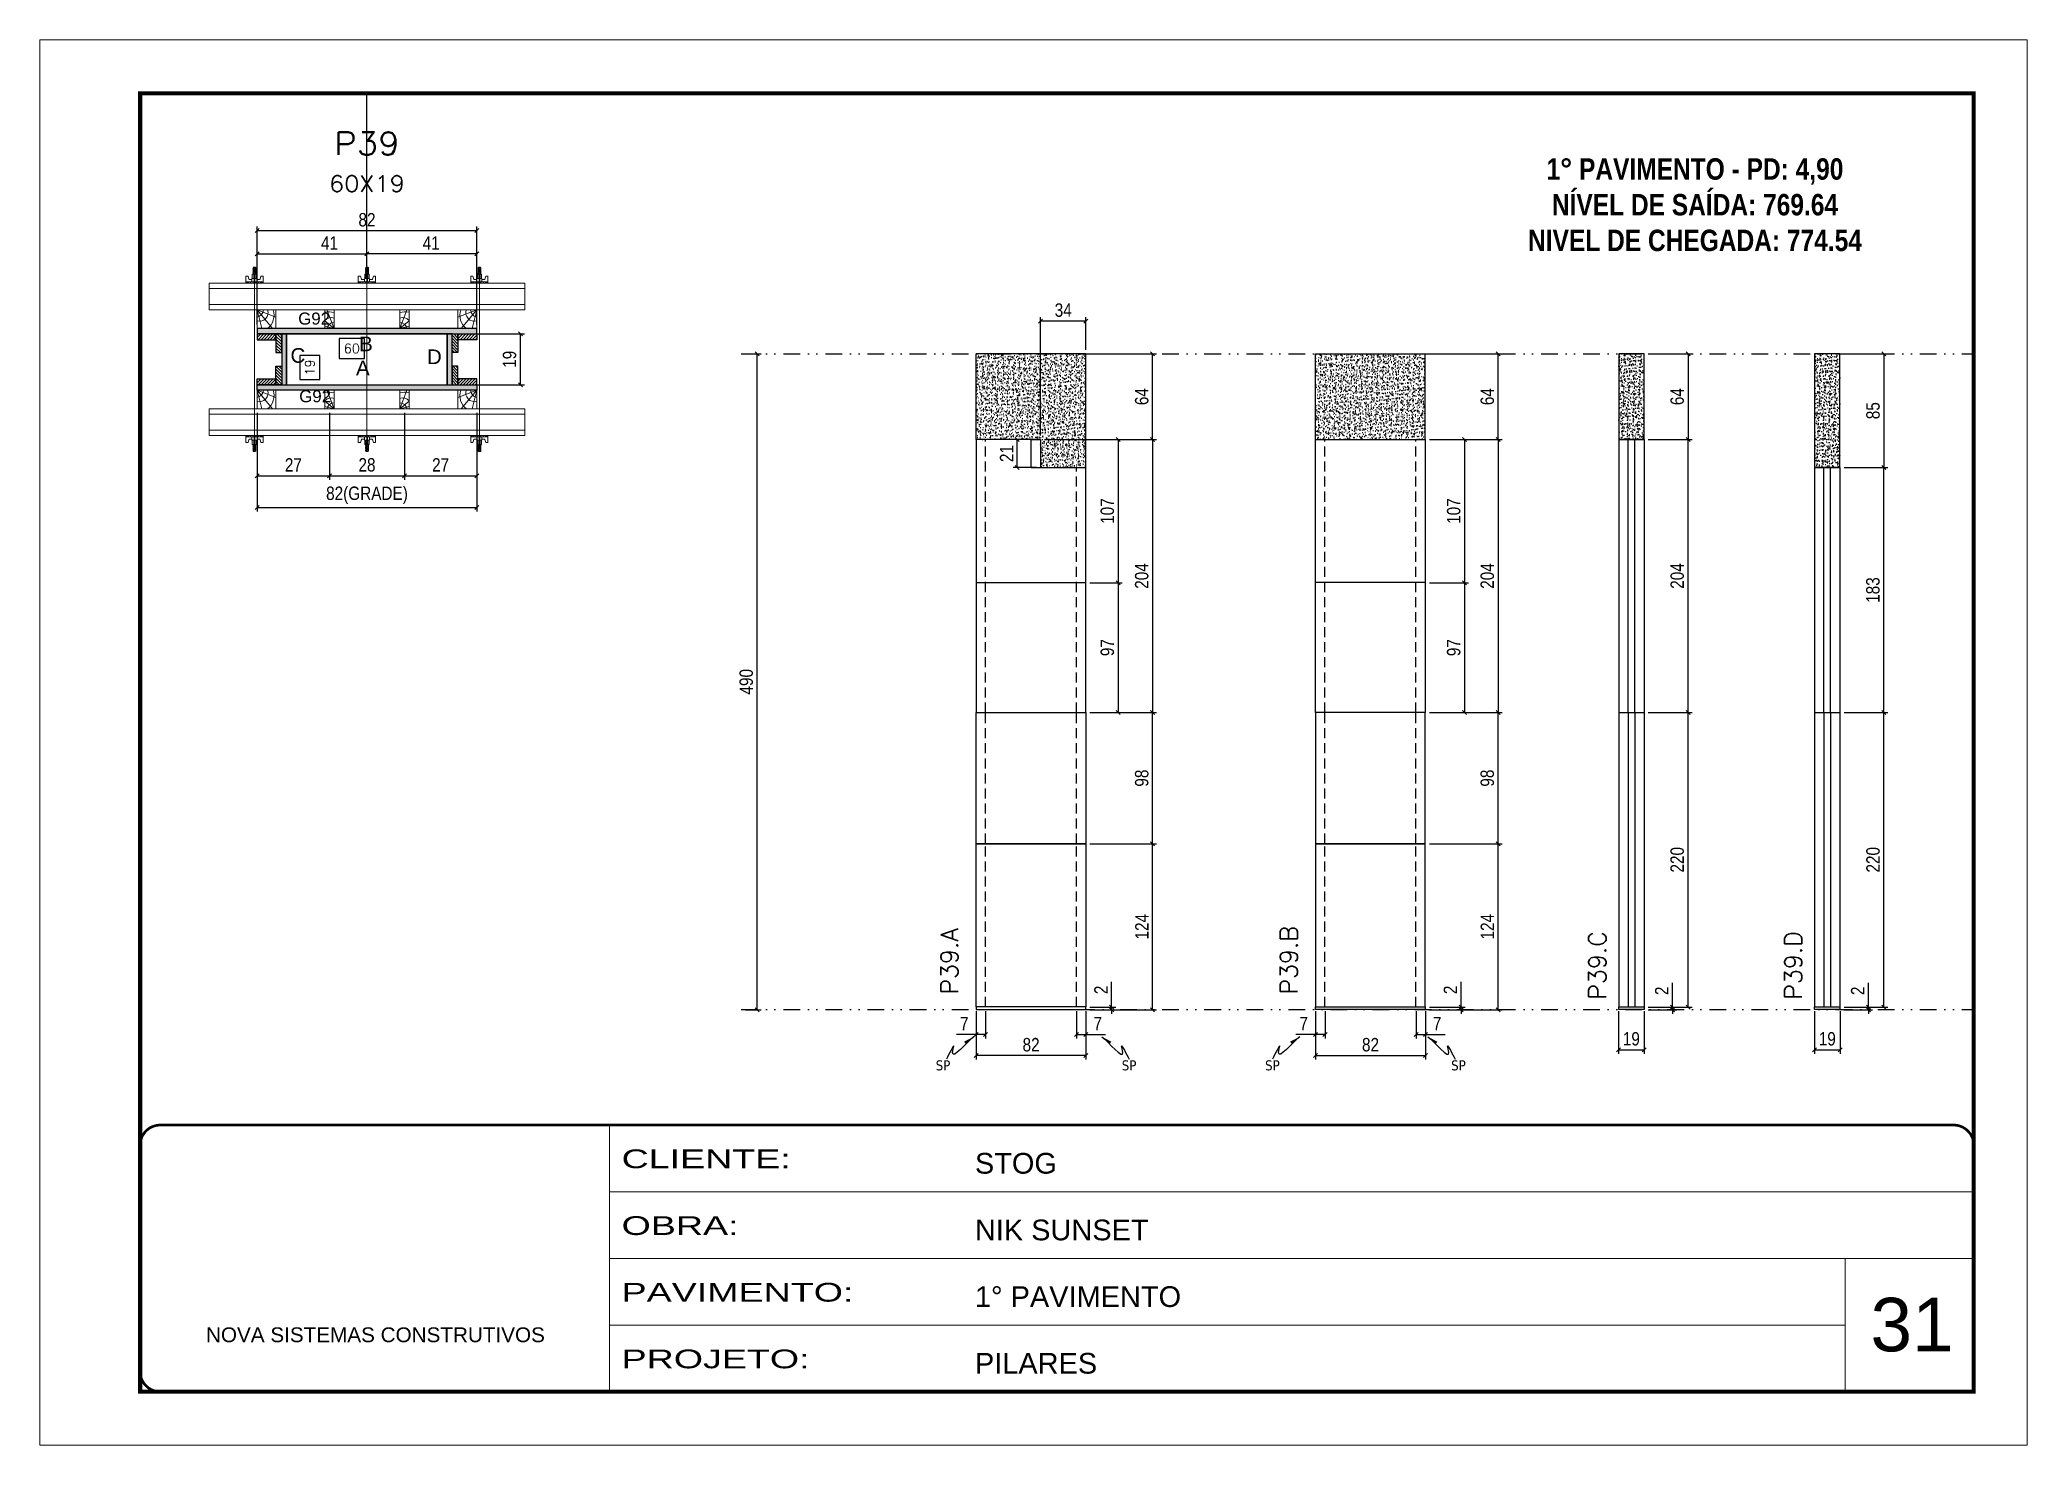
# Model space of a CAD drawing. Header units: millimetres. Extents: x 787 to 8287, y -592 to 17063.
# Drawn here: x 4622 to 6107, y 2854 to 3904 of the extents above; entities that cross this region are included whole.
import ezdxf
from ezdxf.enums import TextEntityAlignment as Align

# ---------------------------------------------------------------- set-up
doc = ezdxf.new("R2010")
doc.units = ezdxf.units.MM
for name, pattern in [('CONTINUO', [0]), ('DASHED', [0.75, 0.5, -0.25]), ('DIVIDE2', [0.625, 0.25, -0.125, 0, -0.125, 0, -0.125]), ('HIDDEN', [0.375, 0.25, -0.125])]:
    doc.linetypes.add(name, pattern=pattern)
for name, color, linetype, lineweight in [('CARIMBO', 255, 'Continuous', 9), ('Folhas', 255, 'Continuous', 9), ('Hachura', 251, 'Continuous', 9), ('Madeira', 126, 'Continuous', 18), ('Perfil Metálico', 224, 'Continuous', 18), ('SARRAFO DE PRESSAO', 251, 'DASHED', 9), ('Texto Seção', 7, 'Continuous', 15)]:
    doc.layers.add(name, color=color, linetype=linetype, lineweight=lineweight)
for name, color, linetype in [('CHAPA', 1, 'Continuous'), ('COTA', 241, 'Continuous'), ('Cota Seção (2x)', 241, 'Continuous'), ('MEIO_PONT', 93, 'Continuous'), ('NOMENCLATURA', 7, 'Continuous'), ('Nível', 160, 'Continuous'), ('Painéis', 200, 'Continuous'), ('SARR_2.2x7', 40, 'Continuous'), ('SARRAFO', 251, 'Continuous'), ('Sarrafo de Pressão', 42, 'HIDDEN'), ('texto', 7, 'Continuous'), ('Texto de Titulo', 7, 'Continuous'), ('Texto Qtd Sarr', 242, 'Continuous'), ('TEXTO_GERAL', 7, 'Continuous')]:
    doc.layers.add(name, color=color, linetype=linetype)
doc.styles.add('ARIAL', font='arial.ttf')
doc.styles.add('COTA TECNICA', font='techl___.ttf', dxfattribs={"height": 10})
doc.styles.add('COTA TECNICA 2X', font='techl___.ttf', dxfattribs={"height": 10})
doc.styles.add('COTA TECNICA-50', font='techl___.ttf', dxfattribs={"height": 10})
doc.styles.add('REGUA-120', font='ROMANS.shx', dxfattribs={"height": 15})
doc.styles.add('ROMANC', font='techb___.ttf', dxfattribs={"height": 2.5})
doc.styles.add('ROMANS', font='romans.shx')
doc.styles.add('SANSSERIF', font='sas_____.pfb')
doc.styles.get("Standard").update_dxf_attribs({"font": 'arial.ttf'})
doc.styles.add('Tecnologia', font='')
doc.styles.get('Tecnologia').set_extended_font_data('Forgotten Futurist')
doc.dimstyles.new('COTA PAINEL-50', dxfattribs={"dimtxt": 10, "dimasz": 3, "dimexe": 3, "dimexo": 3, "dimgap": 3, "dimtad": 1, "dimdec": 1, "dimzin": 12, "dimdsep": 46, "dimtxsty": 'COTA TECNICA-50', "dimblk1": 'OBLIQUE', "dimblk2": 'OBLIQUE', "dimsah": 1, "dimcen": 0.9, "dimclrd": 4, "dimclre": 4, "dimclrt": 240, "dimadec": 1, "dimazin": 3, "dimtfac": 1, "dimtdec": 1, "dimtmove": 0, "dimatfit": 3, "dimfxl": 0, "dimtolj": 1, "dimtzin": 12, "dimarcsym": 0})
doc.dimstyles.new('PAINEL', dxfattribs={"dimtxt": 10, "dimasz": 3, "dimexe": 3, "dimexo": 3, "dimgap": 3, "dimtad": 1, "dimdec": 1, "dimzin": 12, "dimdsep": 46, "dimtxsty": 'COTA TECNICA', "dimblk1": 'OBLIQUE', "dimblk2": 'OBLIQUE', "dimsah": 1, "dimcen": 0.9, "dimclrd": 4, "dimclre": 4, "dimclrt": 240, "dimadec": 1, "dimazin": 3, "dimtfac": 1, "dimtdec": 1, "dimtmove": 0, "dimatfit": 3, "dimfxl": 0, "dimtolj": 1, "dimtzin": 12, "dimarcsym": 0})
doc.dimstyles.new('SECAO PILAR', dxfattribs={"dimtxt": 10, "dimasz": 3, "dimexe": 3, "dimexo": 3, "dimgap": 3, "dimtad": 1, "dimdec": 1, "dimlfac": 0.5, "dimzin": 12, "dimdsep": 46, "dimtxsty": 'COTA TECNICA 2X', "dimblk1": 'OBLIQUE', "dimblk2": 'OBLIQUE', "dimsah": 1, "dimcen": 0.9, "dimclrd": 256, "dimclre": 256, "dimclrt": 256, "dimadec": 1, "dimazin": 3, "dimtfac": 1, "dimtdec": 1, "dimtmove": 0, "dimatfit": 3, "dimfxl": 0, "dimtolj": 1, "dimtzin": 12, "dimarcsym": 0})
doc.dimstyles.new('SECÇÃO 2', dxfattribs={"dimtxt": 7, "dimasz": 6, "dimexe": 0.18, "dimexo": 2, "dimgap": -4, "dimtad": 3, "dimdec": 1, "dimlfac": 0.5, "dimzin": 12, "dimdsep": 46, "dimtxsty": 'ROMANS', "dimblk": 'ARCHTICK', "dimcen": 0.09, "dimse1": 1, "dimse2": 1, "dimsd1": 1, "dimsd2": 1, "dimclrd": 180, "dimclre": 5, "dimclrt": 1, "dimadec": 0, "dimazin": 3, "dimtfac": 1, "dimtdec": 1, "dimtofl": 0, "dimtmove": 0, "dimatfit": 3, "dimldrblk": 'ARCHTICK', "dimfxl": 0, "dimtolj": 1, "dimtzin": 0, "dimarcsym": 0})
doc.dimstyles.get("Standard").update_dxf_attribs({"dimtxt": 0.18, "dimasz": 0.18, "dimexe": 0.18, "dimexo": 0.0625, "dimgap": 0.09, "dimtad": 0, "dimtih": 1, "dimtoh": 1, "dimdec": 4, "dimzin": 0, "dimdsep": 46, "dimtxsty": 'Standard', "dimcen": 0.09, "dimadec": 0, "dimazin": 0, "dimtfac": 1, "dimtdec": 4, "dimtofl": 0, "dimtmove": 0, "dimatfit": 3, "dimfxl": 0, "dimtolj": 1, "dimtzin": 0, "dimarcsym": 0})
pattern_1 = [(225, (-4553.9807, -19245.0462), (1.12253202, -1.12253202), [])]
pattern_2 = [(225, (-4338.9807, -19245.0462), (1.12253202, -1.12253202), [])]
pattern_3 = [(135, (-17960.837, 13149.3138), (-1.12253202, -1.12253202), [])]
pattern_4 = [(135, (-17980.837, 13149.3138), (-1.12253202, -1.12253202), [])]

msp = doc.modelspace()

# ---------------------------------------------------------------- texts
at = {"layer": 'CARIMBO', "style": 'ARIAL'}
msp.add_text('31', height=40, dxfattribs=at).set_placement((5990.36, 2924.26))
at = {"layer": 'NOMENCLATURA', "color": 2, "insert": (5859.24, 3842.25), "char_height": 16, "attachment_point": 2, "style": 'ROMANC'}
msp.add_mtext_dynamic_manual_height_columns('\\P1° PAVIMENTO - PD: 4,90\\PNÍVEL DE SAÍDA: 769.64\\PNIVEL DE CHEGADA: 774.54', width=328.3607, gutter_width=1, heights=[0], dxfattribs=at)
at = {"layer": 'texto', "color": 0, "char_height": 7.5, "attachment_point": 5}
for insert in [(5297.39, 3137.85), (5436.41, 3137.85), (5543.51, 3137.85), (5682.53, 3137.85)]:
    msp.add_mtext('{\\fTahoma|b0|i0|c0|p34;\\C4;SP}', dxfattribs=dict(at, insert=insert))
at = {"layer": 'Texto Seção', "char_height": 13, "width": 285.3299, "attachment_point": 7, "rotation": 90, "style": 'REGUA-120'}
for s, insert in [('P39.A', (5308.69, 3190.78)), ('P39.B', (5562.28, 3190.78)), ('\\pt52;P39.C', (5792.77, 3186.94)), ('\\pt52;P39.D', (5939.13, 3186.94))]:
    msp.add_mtext(s, dxfattribs=dict(at, insert=insert))
at = {"layer": 'TEXTO_GERAL', "color": 0, "linetype": 'Continuous', "style": 'SANSSERIF'}
for p in [(4815.62, 3695.81), (4816.37, 3637.79)]:
    msp.add_text('G92', height=9, dxfattribs=at).set_placement(p, align=Align.MIDDLE_LEFT)
at = {"layer": 'TEXTO_GERAL', "style": 'ARIAL'}
for s, p in [('C', (4815.36, 3668.27)), ('B', (4866.23, 3676.91)), ('D', (4917.31, 3667.26)), ('A', (4863.89, 3658.94))]:
    msp.add_text(s, height=11, dxfattribs=at).set_placement(p, align=Align.MIDDLE_CENTER)

# ---------------------------------------------------------------- blocks, each defined once
blk = doc.blocks.new('9999999999')
at = {"color": 30, "linetype": 'CONTINUO'}
for p, q in [((98564.6, 34230.2), (98564.6, 34429.4)), ((98564.6, 34379.6), (99584, 34379.6)), ((98564.6, 34329.8), (99488, 34329.8)), ((99584, 34329.8), (99488, 34329.8)), ((99488, 34329.8), (99488, 34230.2)), ((98564.6, 34280), (99488, 34280))]:
    blk.add_line(p, q, dxfattribs=at)
at = {"color": 30, "linetype": 'CONTINUO', "const_width": 2}
blk.add_lwpolyline([(99584, 34230.2), (99584, 34414.4, 0.414214), (99569, 34429.4), (98229, 34429.4, 0.414214), (98214, 34414.4), (98214, 34245.2, 0.414214), (98229, 34230.2), (99584, 34230.2)], format="xyb", dxfattribs=at)
at = {"layer": 'Folhas'}
blk.add_lwpolyline([(98139, 34190.2), (99624, 34190.2), (99624, 35240.2), (98139, 35240.2)], close=True, dxfattribs=at)
at = {"layer": 'Folhas', "color": 30, "const_width": 3}
blk.add_lwpolyline([(98214, 34230.2), (99584, 34230.2), (99584, 35200.2), (98214, 35200.2)], close=True, dxfattribs=at)
at = {"color": 7, "linetype": 'Continuous', "ltscale": 5, "style": 'ARIAL'}
for s, height, p in [('STOG', 15.48, (98837.7, 34393.1)), ('NIK SUNSET', 15.48, (98837.7, 34343.3)), ('1° PAVIMENTO', 15.483, (98837.7, 34293.5)), ('NOVA SISTEMAS CONSTRUTIVOS', 11.059, (98263.2, 34267.2)), ('PILARES', 15.48, (98837.7, 34243.7))]:
    blk.add_text(s, height=height, dxfattribs=at).set_placement(p)
at = {"layer": 'Folhas', "color": 7, "style": 'Tecnologia', "width": 1.5}
for s, p in [('CLIENTE:', (98573.7, 34397.2)), ('OBRA:', (98573.7, 34347.3)), ('PAVIMENTO:', (98573.7, 34297.5)), ('PROJETO:', (98573.7, 34247.7))]:
    blk.add_text(s, height=14, dxfattribs=at).set_placement(p)
blk = doc.blocks.new('titulo1')
at = {"layer": 'Defpoints', "color": 252, "linetype": 'HIDDEN', "ltscale": 2}
blk.add_line((0, 0), (0, 125), dxfattribs=at)
at = {"layer": 'Defpoints', "style": 'ROMANS', "oblique": 15}
blk.add_attdef('FOLHA', text='', height=10, dxfattribs=at).set_placement((0, 15.6), align=Align.MIDDLE_CENTER)
at = {"layer": 'Texto Qtd Sarr', "color": 3, "style": 'ROMANS', "oblique": 15}
for tag, height, p in [('TITULO', 17, (0, 71.4)), ('SEÇÃO', 12, (0, 41.5))]:
    blk.add_attdef(tag, text='', height=height, dxfattribs=at).set_placement(p, align=Align.MIDDLE_CENTER)
blk = doc.blocks.new('*D418')
at = {"layer": 'Cota Seção (2x)', "color": 180, "lineweight": -2}
for p, q in [((4865.2, 3681), (4846.2, 3681)), ((4846.2, 3681), (4846.2, 3666)), ((4865.2, 3666), (4865.2, 3681)), ((4846.2, 3666), (4865.2, 3666))]:
    blk.add_line(p, q, dxfattribs=at)
at = {"layer": 'Defpoints', "color": 0}
for p in [(4927, 3662), (4807, 3646.4), (4927, 3646.4)]:
    blk.add_point(p, dxfattribs=at)
at = {"layer": 'Cota Seção (2x)', "color": 1, "insert": (4855.7, 3673.5), "char_height": 7, "attachment_point": 5, "style": 'ROMANS'}
blk.add_mtext('\\A1;60', dxfattribs=at)
blk = doc.blocks.new('_ArchTick')
at = {"color": 0, "linetype": 'ByBlock', "const_width": 0.15}
blk.add_lwpolyline([(-0.5, -0.5), (0.5, 0.5)], dxfattribs=at)
blk = doc.blocks.new('*D419')
at = {"layer": 'Cota Seção (2x)', "color": 180, "lineweight": -2}
for p, q in [((4831.8, 3668.3), (4816.8, 3668.3)), ((4816.8, 3668.3), (4816.8, 3650.3)), ((4831.8, 3650.3), (4831.8, 3668.3)), ((4816.8, 3650.3), (4831.8, 3650.3))]:
    blk.add_line(p, q, dxfattribs=at)
at = {"layer": 'Defpoints', "color": 0}
for p in [(4807, 3684.4), (4835.8, 3684.4), (4807, 3646.4)]:
    blk.add_point(p, dxfattribs=at)
at = {"layer": 'Cota Seção (2x)', "color": 1, "insert": (4824.3, 3659.3), "char_height": 7, "attachment_point": 5, "rotation": 90, "style": 'ROMANS'}
blk.add_mtext('\\A1;19', dxfattribs=at)
blk = doc.blocks.new('_Oblique')
at = {"color": 0, "linetype": 'ByBlock', "lineweight": -2}
blk.add_line((-0.5, -0.5), (0.5, 0.5), dxfattribs=at)
blk = doc.blocks.new('*D1265')
at = {"layer": 'Cota Seção (2x)', "lineweight": -2}
for p, q in [((4933.6, 3684.4), (4984.6, 3684.4)), ((4981.6, 3646.4), (4981.6, 3684.4)), ((4933.6, 3646.4), (4984.6, 3646.4))]:
    blk.add_line(p, q, dxfattribs=at)
at = {"layer": 'Defpoints', "color": 0}
for p in [(4930.6, 3684.4), (4981.6, 3684.4), (4930.6, 3646.4)]:
    blk.add_point(p, dxfattribs=at)
at = {"layer": 'Cota Seção (2x)', "lineweight": -2, "xscale": 3, "yscale": 3, "zscale": 3}
for p, rotation in [((4981.6, 3684.4), 90), ((4981.6, 3646.4), 270)]:
    blk.add_blockref('_Oblique', p, dxfattribs=dict(at, rotation=rotation))
at = {"layer": 'Cota Seção (2x)', "insert": (4973.5, 3665.4), "char_height": 10, "attachment_point": 5, "rotation": 90, "style": 'COTA TECNICA 2X'}
blk.add_mtext('\\A1;19', dxfattribs=at)
blk = doc.blocks.new('*D420')
at = {"layer": 'Cota Seção (2x)', "lineweight": -2}
for p, q in [((4785, 3625.4), (4785, 3551.6)), ((4949, 3625.4), (4949, 3551.6)), ((4785, 3554.6), (4949, 3554.6))]:
    blk.add_line(p, q, dxfattribs=at)
at = {"layer": 'Defpoints', "color": 0}
for p in [(4785, 3628.4), (4949, 3628.4), (4949, 3554.6)]:
    blk.add_point(p, dxfattribs=at)
at = {"layer": 'Cota Seção (2x)', "lineweight": -2, "xscale": 3, "yscale": 3, "zscale": 3, "rotation": 180}
blk.add_blockref('_Oblique', (4785, 3554.6), dxfattribs=at)
at = {"layer": 'Cota Seção (2x)', "lineweight": -2, "xscale": 3, "yscale": 3, "zscale": 3}
blk.add_blockref('_Oblique', (4949, 3554.6), dxfattribs=at)
at = {"layer": 'Cota Seção (2x)', "insert": (4867, 3563.8), "char_height": 10, "attachment_point": 5, "style": 'COTA TECNICA 2X'}
blk.add_mtext('\\A1;82(GRADE)', dxfattribs=at)
blk = doc.blocks.new('*D421')
at = {"layer": 'Cota Seção (2x)', "lineweight": -2}
for p, q in [((4895, 3625.4), (4895, 3575.4)), ((4949, 3625.4), (4949, 3575.4)), ((4895, 3578.4), (4949, 3578.4))]:
    blk.add_line(p, q, dxfattribs=at)
at = {"layer": 'Defpoints', "color": 0}
for p in [(4895, 3628.4), (4949, 3628.4), (4949, 3578.4)]:
    blk.add_point(p, dxfattribs=at)
at = {"layer": 'Cota Seção (2x)', "lineweight": -2, "xscale": 3, "yscale": 3, "zscale": 3, "rotation": 180}
blk.add_blockref('_Oblique', (4895, 3578.4), dxfattribs=at)
at = {"layer": 'Cota Seção (2x)', "lineweight": -2, "xscale": 3, "yscale": 3, "zscale": 3}
blk.add_blockref('_Oblique', (4949, 3578.4), dxfattribs=at)
at = {"layer": 'Cota Seção (2x)', "insert": (4922, 3586.5), "char_height": 10, "attachment_point": 5, "style": 'COTA TECNICA 2X'}
blk.add_mtext('\\A1;27', dxfattribs=at)
blk = doc.blocks.new('*D422')
at = {"layer": 'Cota Seção (2x)', "lineweight": -2}
for p, q in [((4785, 3625.4), (4785, 3575.4)), ((4839, 3625.4), (4839, 3575.4)), ((4785, 3578.4), (4839, 3578.4))]:
    blk.add_line(p, q, dxfattribs=at)
at = {"layer": 'Defpoints', "color": 0}
for p in [(4785, 3628.4), (4839, 3628.4), (4839, 3578.4)]:
    blk.add_point(p, dxfattribs=at)
at = {"layer": 'Cota Seção (2x)', "lineweight": -2, "xscale": 3, "yscale": 3, "zscale": 3, "rotation": 180}
blk.add_blockref('_Oblique', (4785, 3578.4), dxfattribs=at)
at = {"layer": 'Cota Seção (2x)', "lineweight": -2, "xscale": 3, "yscale": 3, "zscale": 3}
blk.add_blockref('_Oblique', (4839, 3578.4), dxfattribs=at)
at = {"layer": 'Cota Seção (2x)', "insert": (4812, 3586.5), "char_height": 10, "attachment_point": 5, "style": 'COTA TECNICA 2X'}
blk.add_mtext('\\A1;27', dxfattribs=at)
blk = doc.blocks.new('*D423')
at = {"layer": 'Cota Seção (2x)', "lineweight": -2}
for p, q in [((4839, 3625.4), (4839, 3575.4)), ((4895, 3625.4), (4895, 3575.4)), ((4839, 3578.4), (4895, 3578.4))]:
    blk.add_line(p, q, dxfattribs=at)
at = {"layer": 'Defpoints', "color": 0}
for p in [(4839, 3628.4), (4895, 3628.4), (4895, 3578.4)]:
    blk.add_point(p, dxfattribs=at)
at = {"layer": 'Cota Seção (2x)', "lineweight": -2, "xscale": 3, "yscale": 3, "zscale": 3, "rotation": 180}
blk.add_blockref('_Oblique', (4839, 3578.4), dxfattribs=at)
at = {"layer": 'Cota Seção (2x)', "lineweight": -2, "xscale": 3, "yscale": 3, "zscale": 3}
blk.add_blockref('_Oblique', (4895, 3578.4), dxfattribs=at)
at = {"layer": 'Cota Seção (2x)', "insert": (4867, 3586.5), "char_height": 10, "attachment_point": 5, "style": 'COTA TECNICA 2X'}
blk.add_mtext('\\A1;28', dxfattribs=at)
blk = doc.blocks.new('*D424')
at = {"layer": 'Cota Seção (2x)', "lineweight": -2}
for p, q in [((4785, 3691.4), (4785, 3764.5)), ((4785, 3761.5), (4949, 3761.5)), ((4949, 3691.4), (4949, 3764.5))]:
    blk.add_line(p, q, dxfattribs=at)
at = {"layer": 'Defpoints', "color": 0}
for p in [(4949, 3761.5), (4785, 3688.4), (4949, 3688.4)]:
    blk.add_point(p, dxfattribs=at)
at = {"layer": 'Cota Seção (2x)', "lineweight": -2, "xscale": 3, "yscale": 3, "zscale": 3, "rotation": 180}
blk.add_blockref('_Oblique', (4785, 3761.5), dxfattribs=at)
at = {"layer": 'Cota Seção (2x)', "lineweight": -2, "xscale": 3, "yscale": 3, "zscale": 3}
blk.add_blockref('_Oblique', (4949, 3761.5), dxfattribs=at)
at = {"layer": 'Cota Seção (2x)', "insert": (4867, 3769.6), "char_height": 10, "attachment_point": 5, "style": 'COTA TECNICA 2X'}
blk.add_mtext('\\A1;82', dxfattribs=at)
blk = doc.blocks.new('*D425')
at = {"layer": 'Cota Seção (2x)', "lineweight": -2}
for p, q in [((4785, 3725.4), (4785, 3747.3)), ((4785, 3744.3), (4867, 3744.3)), ((4867, 3725.4), (4867, 3747.3))]:
    blk.add_line(p, q, dxfattribs=at)
at = {"layer": 'Defpoints', "color": 0}
for p in [(4867, 3744.3), (4785, 3722.4), (4867, 3722.4)]:
    blk.add_point(p, dxfattribs=at)
at = {"layer": 'Cota Seção (2x)', "lineweight": -2, "xscale": 3, "yscale": 3, "zscale": 3, "rotation": 180}
blk.add_blockref('_Oblique', (4785, 3744.3), dxfattribs=at)
at = {"layer": 'Cota Seção (2x)', "lineweight": -2, "xscale": 3, "yscale": 3, "zscale": 3}
blk.add_blockref('_Oblique', (4867, 3744.3), dxfattribs=at)
at = {"layer": 'Cota Seção (2x)', "insert": (4839, 3752.3), "char_height": 10, "attachment_point": 5, "style": 'COTA TECNICA 2X'}
blk.add_mtext('\\A1;41', dxfattribs=at)
blk = doc.blocks.new('*D426')
at = {"layer": 'Cota Seção (2x)', "lineweight": -2}
for p, q in [((4867, 3725.4), (4867, 3747.3)), ((4949, 3744.3), (4867, 3744.3)), ((4949, 3725.4), (4949, 3747.3))]:
    blk.add_line(p, q, dxfattribs=at)
at = {"layer": 'Defpoints', "color": 0}
for p in [(4867, 3744.3), (4867, 3722.4), (4949, 3722.4)]:
    blk.add_point(p, dxfattribs=at)
at = {"layer": 'Cota Seção (2x)', "lineweight": -2, "xscale": 3, "yscale": 3, "zscale": 3, "rotation": 180}
blk.add_blockref('_Oblique', (4867, 3744.3), dxfattribs=at)
at = {"layer": 'Cota Seção (2x)', "lineweight": -2, "xscale": 3, "yscale": 3, "zscale": 3}
blk.add_blockref('_Oblique', (4949, 3744.3), dxfattribs=at)
at = {"layer": 'Cota Seção (2x)', "insert": (4915, 3752.3), "char_height": 10, "attachment_point": 5, "style": 'COTA TECNICA 2X'}
blk.add_mtext('\\A1;41', dxfattribs=at)
blk = doc.blocks.new('C')
at = {"layer": 'Hachura', "color": 0}
for p, q in [((0, 3.22), (0, -3.22)), ((0.45, 3.22), (0, 3.22)), ((0.46, 3.16), (0, 3.16)), ((0.46, 3.05), (0, 3.05)), ((0.46, 2.88), (0, 2.88)), ((0, 2.75), (0, -1.16)), ((0.46, 2.65), (0, 2.65)), ((0.46, 2.23), (0, 2.23)), ((0.46, 1.51), (0, 1.51)), ((0.39, 0.49), (0.17, 0.49)), ((0.45, -3.23), (0.45, 3.22)), ((0.45, 3.22), (2.58, 3.22)), ((1.74, 0.97), (0.45, 0.97)), ((1.45, 0.1), (0.45, 0.1)), ((1.35, 1.94), (1.35, 0.96)), ((2.58, 2.39), (1.47, 2.09)), ((1.74, -0.97), (1.74, 0.97)), ((1.74, 0.97), (1.74, 0.84)), ((1.74, 0.97), (1.74, 0.84)), ((1.74, 0.84), (3.35, 0.84)), ((3.35, 0.45), (1.74, 0.45)), ((2.58, 3.22), (2.58, 2.39)), ((3.32, 0.84), (3.32, -0.84)), ((3.35, 0.84), (3.35, -0.84)), ((3.68, 0.45), (3.35, 0.45)), ((3.84, -0.52), (3.35, 0.45)), ((3.35, 0.06), (3.67, -0.57)), ((3.68, 0.45), (4.16, -0.52)), ((3.72, 0.5), (4.25, -0.57)), ((4.37, -0.55), (3.83, 0.53)), ((4.15, 0.45), (3.93, 0.45)), ((4.42, -0.52), (3.93, 0.45)), ((4.15, 0.45), (4.26, 0.45)), ((4.26, 0.45), (4.74, -0.52)), ((4.3, 0.5), (4.83, -0.57)), ((4.95, -0.55), (4.41, 0.53)), ((4.51, 0.45), (4.84, 0.45)), ((5, -0.52), (4.51, 0.45)), ((4.84, 0.45), (5.32, -0.52)), ((4.88, 0.5), (5.41, -0.57)), ((5.53, -0.55), (4.99, 0.53)), ((5.58, -0.52), (5.09, 0.45)), ((5.42, 0.45), (5.09, 0.45)), ((5.58, -0.52), (5.09, 0.45)), ((5.42, 0.45), (5.74, -0.19)), ((5.46, 0.5), (5.74, -0.07)), ((5.74, 0.19), (5.57, 0.53)), ((5.74, 0.32), (5.68, 0.45)), ((5.68, 0.45), (5.74, 0.45)), ((5.74, 0.45), (5.9, 0.29)), ((5.74, 0.45), (5.74, -0.52)), ((5.9, -0.36), (5.9, 0.29)), ((0.45, 0), (0, 0)), ((0.46, -1.52), (0, -1.52)), ((0.46, -2.23), (0, -2.23)), ((0.46, -2.65), (0, -2.65)), ((0.46, -2.88), (0, -2.88)), ((0.46, -3.05), (0, -3.05)), ((0.46, -3.16), (0, -3.16)), ((0, -3.22), (2.57, -3.22)), ((0.08, -0.48), (0.29, -0.48)), ((0.29, -0.48), (0.4, -0.48)), ((0.45, 0), (0.45, -0.97)), ((0.45, -0.16), (1.45, -0.16)), ((0.45, -0.65), (0.45, -0.32)), ((0.45, -3.23), (0.45, -0.65)), ((0.45, -0.97), (1.74, -0.97)), ((1.35, -1.94), (1.35, -0.97)), ((2.58, -2.39), (1.47, -2.1)), ((3.35, -0.32), (1.74, -0.32)), ((3.35, -0.84), (1.74, -0.84)), ((2.58, -3.23), (2.58, -2.39)), ((3.35, -0.07), (3.58, -0.52)), ((3.35, -0.52), (3.58, -0.52)), ((3.84, -0.52), (4.16, -0.52)), ((4.42, -0.52), (4.74, -0.52)), ((4.63, -0.52), (4.74, -0.52)), ((5, -0.52), (5.32, -0.52)), ((5.58, -0.52), (5.74, -0.52)), ((5.74, -0.52), (5.9, -0.36)), ((5.74, -0.52), (5.74, -0.52))]:
    blk.add_line(p, q, dxfattribs=at)
for centre, radius, start, end in [((1.52, 1.94), 0.161, 104.74356, 180), ((1.44, -0.03), 0.129, 272.69497, 87.30503), ((3.81, 0.39), 0.143, 25.56881, 154.43119), ((4.39, 0.39), 0.143, 25.56881, 154.43119), ((4.97, 0.39), 0.143, 25.56881, 154.43119), ((5.55, 0.39), 0.143, 25.56881, 154.43119), ((0.17, -0.37), 0.174, 221.74404, 317.85924), ((1.52, -1.94), 0.161, 180, 255.25644), ((3.71, -0.4), 0.174, 222.14076, 318.25596), ((4.29, -0.4), 0.174, 222.14076, 318.25596), ((4.87, -0.4), 0.174, 222.14076, 318.25596), ((5.45, -0.4), 0.174, 222.14076, 318.25596), ((5.61, -0.4), 0.174, 317.85924, 318.25596)]:
    blk.add_arc(centre, radius, start, end, dxfattribs=at)
blk = doc.blocks.new('PONTALETE')
at = {"layer": 'Madeira'}
for q in [(2.71, 7), (7, 5.76), (7, 1.74)]:
    blk.add_line((0, 0), q, dxfattribs=at)
blk.add_lwpolyline([(0, 0), (7, 0), (7, 7), (0, 7)], close=True, dxfattribs=at)
for centre, radius, start, end in [((2.04, 0.06), 6.23, 37.28179, 109.09128), ((1.09, 0.9), 3.19, 343.60304, 109.98471), ((-0.21, -0.78), 3.09, 14.63219, 86.0383)]:
    blk.add_arc(centre, radius, start, end, dxfattribs=at)
blk = doc.blocks.new('MEIO PONTALETE')
at = {"layer": 'Madeira'}
for q in [(2.71, 7), (3.5, 2.88), (3.5, 0.87)]:
    blk.add_line((0, 0), q, dxfattribs=at)
blk.add_lwpolyline([(0, 0), (3.5, 0), (3.5, 7), (0, 7)], close=True, dxfattribs=at)
for centre, radius, start, end in [((2.04, 0.06), 6.23, 76.44987, 109.09128), ((1.09, 0.9), 3.19, 40.90626, 109.98471), ((-0.21, -0.78), 3.09, 14.63219, 86.0383)]:
    blk.add_arc(centre, radius, start, end, dxfattribs=at)
blk = doc.blocks.new('*D1379')
at = {"layer": 'COTA', "color": 4, "lineweight": -2}
for p, q in [((5149.7, 3669.5), (5161.5, 3669.5)), ((5158.5, 3179.5), (5158.5, 3669.5)), ((5149.7, 3179.5), (5161.5, 3179.5))]:
    blk.add_line(p, q, dxfattribs=at)
at = {"layer": 'Defpoints', "color": 0}
for p in [(5146.7, 3669.5), (5158.5, 3669.5), (5146.7, 3179.5)]:
    blk.add_point(p, dxfattribs=at)
at = {"layer": 'COTA', "color": 4, "lineweight": -2, "xscale": 3, "yscale": 3, "zscale": 3}
for p, rotation in [((5158.5, 3669.5), 90), ((5158.5, 3179.5), 270)]:
    blk.add_blockref('_Oblique', p, dxfattribs=dict(at, rotation=rotation))
at = {"layer": 'COTA', "color": 240, "insert": (5150.4, 3424.5), "char_height": 10, "attachment_point": 5, "rotation": 90, "style": 'COTA TECNICA-50'}
blk.add_mtext('\\A1;490', dxfattribs=at)
blk = doc.blocks.new('*D826')
at = {"layer": 'COTA', "color": 4, "lineweight": -2}
for p, q in [((5322.2, 3178.5), (5322.2, 3142.2)), ((5404.2, 3178.5), (5404.2, 3142.2)), ((5404.2, 3145.2), (5322.2, 3145.2))]:
    blk.add_line(p, q, dxfattribs=at)
at = {"layer": 'Defpoints', "color": 0}
for p in [(5322.2, 3181.5), (5404.2, 3181.5), (5322.2, 3145.2)]:
    blk.add_point(p, dxfattribs=at)
at = {"layer": 'COTA', "color": 4, "lineweight": -2, "xscale": 3, "yscale": 3, "zscale": 3, "rotation": 180}
blk.add_blockref('_Oblique', (5322.2, 3145.2), dxfattribs=at)
at = {"layer": 'COTA', "color": 4, "lineweight": -2, "xscale": 3, "yscale": 3, "zscale": 3}
blk.add_blockref('_Oblique', (5404.2, 3145.2), dxfattribs=at)
at = {"layer": 'COTA', "color": 240, "insert": (5363.2, 3153.3), "char_height": 10, "attachment_point": 5, "style": 'COTA TECNICA'}
blk.add_mtext('\\A1;82', dxfattribs=at)
blk = doc.blocks.new('*D827')
at = {"layer": 'COTA', "color": 4, "lineweight": -2}
for p, q in [((5397.2, 3178.5), (5397.2, 3158)), ((5404.2, 3176.5), (5404.2, 3158)), ((5397.2, 3161), (5404.2, 3161)), ((5404.2, 3161), (5418.9, 3161))]:
    blk.add_line(p, q, dxfattribs=at)
at = {"layer": 'Defpoints', "color": 0}
for p in [(5397.2, 3181.5), (5404.2, 3179.5), (5404.2, 3161)]:
    blk.add_point(p, dxfattribs=at)
at = {"layer": 'COTA', "color": 4, "lineweight": -2, "xscale": 3, "yscale": 3, "zscale": 3, "rotation": 180}
blk.add_blockref('_Oblique', (5397.2, 3161), dxfattribs=at)
at = {"layer": 'COTA', "color": 4, "lineweight": -2, "xscale": 3, "yscale": 3, "zscale": 3}
blk.add_blockref('_Oblique', (5404.2, 3161), dxfattribs=at)
at = {"layer": 'COTA', "color": 240, "insert": (5413, 3169.1), "char_height": 10, "attachment_point": 5, "style": 'COTA TECNICA-50'}
blk.add_mtext('\\A1;7', dxfattribs=at)
blk = doc.blocks.new('*D828')
at = {"layer": 'COTA', "color": 4, "lineweight": -2}
for p, q in [((5329.2, 3178.5), (5329.2, 3158)), ((5322.2, 3176.5), (5322.2, 3158)), ((5322.2, 3161), (5307.4, 3161)), ((5329.2, 3161), (5322.2, 3161))]:
    blk.add_line(p, q, dxfattribs=at)
at = {"layer": 'Defpoints', "color": 0}
for p in [(5322.2, 3179.5), (5329.2, 3181.5), (5322.2, 3161)]:
    blk.add_point(p, dxfattribs=at)
at = {"layer": 'COTA', "color": 4, "lineweight": -2, "xscale": 3, "yscale": 3, "zscale": 3, "rotation": 180}
blk.add_blockref('_Oblique', (5322.2, 3161), dxfattribs=at)
at = {"layer": 'COTA', "color": 4, "lineweight": -2, "xscale": 3, "yscale": 3, "zscale": 3}
blk.add_blockref('_Oblique', (5329.2, 3161), dxfattribs=at)
at = {"layer": 'COTA', "color": 240, "insert": (5313.3, 3169.1), "char_height": 10, "attachment_point": 5, "style": 'COTA TECNICA-50'}
blk.add_mtext('\\A1;7', dxfattribs=at)
blk = doc.blocks.new('*D829')
at = {"layer": 'COTA', "color": 4, "linetype": 'ByBlock', "lineweight": -2}
for p, q in [((5407.2, 3303.5), (5457, 3303.5)), ((5454, 3179.5), (5454, 3303.5)), ((5407.2, 3179.5), (5457, 3179.5))]:
    blk.add_line(p, q, dxfattribs=at)
at = {"layer": 'Defpoints', "color": 0, "linetype": 'ByBlock'}
for p in [(5404.2, 3303.5), (5454, 3303.5), (5404.2, 3179.5)]:
    blk.add_point(p, dxfattribs=at)
at = {"layer": 'COTA', "color": 4, "linetype": 'ByBlock', "lineweight": -2, "xscale": 3, "yscale": 3, "zscale": 3}
for p, rotation in [((5454, 3303.5), 90), ((5454, 3179.5), 270)]:
    blk.add_blockref('_Oblique', p, dxfattribs=dict(at, rotation=rotation))
at = {"layer": 'COTA', "color": 240, "linetype": 'ByBlock', "insert": (5446, 3241.5), "char_height": 10, "attachment_point": 5, "rotation": 90, "style": 'COTA TECNICA'}
blk.add_mtext('\\A1;124', dxfattribs=at)
blk = doc.blocks.new('*D830')
at = {"layer": 'COTA', "color": 4, "lineweight": -2}
for p, q in [((5423.4, 3181.5), (5423.4, 3200.3)), ((5407.2, 3181.5), (5426.4, 3181.5)), ((5407.2, 3179.5), (5426.4, 3179.5)), ((5423.4, 3179.5), (5423.4, 3181.5)), ((5423.4, 3179.5), (5423.4, 3176.5))]:
    blk.add_line(p, q, dxfattribs=at)
at = {"layer": 'Defpoints', "color": 0}
for p in [(5404.2, 3181.5), (5404.2, 3179.5), (5423.4, 3179.5)]:
    blk.add_point(p, dxfattribs=at)
at = {"layer": 'COTA', "color": 4, "lineweight": -2, "xscale": 3, "yscale": 3, "zscale": 3}
for p, rotation in [((5423.4, 3181.5), 270), ((5423.4, 3179.5), 90)]:
    blk.add_blockref('_Oblique', p, dxfattribs=dict(at, rotation=rotation))
at = {"layer": 'COTA', "color": 240, "insert": (5415.4, 3194.3), "char_height": 10, "attachment_point": 5, "rotation": 90, "style": 'COTA TECNICA-50'}
blk.add_mtext('\\A1;2', dxfattribs=at)
blk = doc.blocks.new('*D831')
at = {"layer": 'COTA', "color": 4, "linetype": 'ByBlock', "lineweight": -2}
for p, q in [((5407.2, 3303.5), (5457, 3303.5)), ((5454, 3179.5), (5454, 3303.5)), ((5407.2, 3179.5), (5457, 3179.5))]:
    blk.add_line(p, q, dxfattribs=at)
at = {"layer": 'Defpoints', "color": 0, "linetype": 'ByBlock'}
for p in [(5404.2, 3303.5), (5454, 3303.5), (5404.2, 3179.5)]:
    blk.add_point(p, dxfattribs=at)
at = {"layer": 'COTA', "color": 4, "linetype": 'ByBlock', "lineweight": -2, "xscale": 3, "yscale": 3, "zscale": 3}
for p, rotation in [((5454, 3303.5), 90), ((5454, 3179.5), 270)]:
    blk.add_blockref('_Oblique', p, dxfattribs=dict(at, rotation=rotation))
at = {"layer": 'COTA', "color": 240, "linetype": 'ByBlock', "insert": (5446, 3241.5), "char_height": 10, "attachment_point": 5, "rotation": 90, "style": 'COTA TECNICA'}
blk.add_mtext('\\A1;124', dxfattribs=at)
blk = doc.blocks.new('*D832')
at = {"layer": 'COTA', "color": 4, "lineweight": -2}
for p, q in [((5407.2, 3401.5), (5457, 3401.5)), ((5454, 3303.5), (5454, 3401.5)), ((5407.2, 3303.5), (5457, 3303.5))]:
    blk.add_line(p, q, dxfattribs=at)
at = {"layer": 'Defpoints', "color": 0}
for p in [(5404.2, 3401.5), (5454, 3401.5), (5404.2, 3303.5)]:
    blk.add_point(p, dxfattribs=at)
at = {"layer": 'COTA', "color": 4, "lineweight": -2, "xscale": 3, "yscale": 3, "zscale": 3}
for p, rotation in [((5454, 3401.5), 90), ((5454, 3303.5), 270)]:
    blk.add_blockref('_Oblique', p, dxfattribs=dict(at, rotation=rotation))
at = {"layer": 'COTA', "color": 240, "insert": (5445.9, 3352.5), "char_height": 10, "attachment_point": 5, "rotation": 90, "style": 'COTA TECNICA-50'}
blk.add_mtext('\\A1;98', dxfattribs=at)
blk = doc.blocks.new('*D833')
at = {"layer": 'COTA', "color": 4, "lineweight": -2}
for p, q in [((5407.2, 3669.5), (5457, 3669.5)), ((5454, 3605.5), (5454, 3669.5)), ((5373.2, 3605.5), (5457, 3605.5))]:
    blk.add_line(p, q, dxfattribs=at)
at = {"layer": 'Defpoints', "color": 0}
for p in [(5404.2, 3669.5), (5454, 3669.5), (5370.2, 3605.5)]:
    blk.add_point(p, dxfattribs=at)
at = {"layer": 'COTA', "color": 4, "lineweight": -2, "xscale": 3, "yscale": 3, "zscale": 3}
for p, rotation in [((5454, 3669.5), 90), ((5454, 3605.5), 270)]:
    blk.add_blockref('_Oblique', p, dxfattribs=dict(at, rotation=rotation))
at = {"layer": 'COTA', "color": 240, "insert": (5445.9, 3637.5), "char_height": 10, "attachment_point": 5, "rotation": 90, "style": 'COTA TECNICA-50'}
blk.add_mtext('\\A1;64', dxfattribs=at)
blk = doc.blocks.new('*D834')
at = {"layer": 'COTA', "color": 4, "lineweight": -2}
for p, q in [((5373.2, 3605.5), (5457, 3605.5)), ((5454, 3605.5), (5454, 3401.5)), ((5407.2, 3401.5), (5457, 3401.5))]:
    blk.add_line(p, q, dxfattribs=at)
at = {"layer": 'Defpoints', "color": 0}
for p in [(5370.2, 3605.5), (5404.2, 3401.5), (5454, 3401.5)]:
    blk.add_point(p, dxfattribs=at)
at = {"layer": 'COTA', "color": 4, "lineweight": -2, "xscale": 3, "yscale": 3, "zscale": 3}
for p, rotation in [((5454, 3605.5), 90), ((5454, 3401.5), 270)]:
    blk.add_blockref('_Oblique', p, dxfattribs=dict(at, rotation=rotation))
at = {"layer": 'COTA', "color": 240, "insert": (5445.9, 3503.5), "char_height": 10, "attachment_point": 5, "rotation": 90, "style": 'COTA TECNICA-50'}
blk.add_mtext('\\A1;204', dxfattribs=at)
blk = doc.blocks.new('*D835')
at = {"layer": 'COTA', "color": 4, "lineweight": -2}
for p, q in [((5948.6, 3178.5), (5948.6, 3146.6)), ((5967.6, 3178.5), (5967.6, 3146.6)), ((5948.6, 3149.6), (5967.6, 3149.6))]:
    blk.add_line(p, q, dxfattribs=at)
at = {"layer": 'Defpoints', "color": 0}
for p in [(5948.6, 3181.5), (5967.6, 3181.5), (5967.6, 3149.6)]:
    blk.add_point(p, dxfattribs=at)
at = {"layer": 'COTA', "color": 4, "lineweight": -2, "xscale": 3, "yscale": 3, "zscale": 3, "rotation": 180}
blk.add_blockref('_Oblique', (5948.6, 3149.6), dxfattribs=at)
at = {"layer": 'COTA', "color": 4, "lineweight": -2, "xscale": 3, "yscale": 3, "zscale": 3}
blk.add_blockref('_Oblique', (5967.6, 3149.6), dxfattribs=at)
at = {"layer": 'COTA', "color": 240, "insert": (5958.1, 3157.7), "char_height": 10, "attachment_point": 5, "style": 'COTA TECNICA'}
blk.add_mtext('\\A1;19', dxfattribs=at)
blk = doc.blocks.new('*D836')
at = {"layer": 'COTA', "color": 4, "lineweight": -2}
for p, q in [((5988.8, 3181.5), (5988.8, 3199.6)), ((5970.6, 3181.5), (5991.8, 3181.5)), ((5970.6, 3179.5), (5991.8, 3179.5)), ((5988.8, 3179.5), (5988.8, 3181.5)), ((5988.8, 3179.5), (5988.8, 3176.5))]:
    blk.add_line(p, q, dxfattribs=at)
at = {"layer": 'Defpoints', "color": 0}
for p in [(5967.6, 3181.5), (5967.6, 3179.5), (5988.8, 3181.5)]:
    blk.add_point(p, dxfattribs=at)
at = {"layer": 'COTA', "color": 4, "lineweight": -2, "xscale": 3, "yscale": 3, "zscale": 3}
for p, rotation in [((5988.8, 3181.5), 270), ((5988.8, 3179.5), 90)]:
    blk.add_blockref('_Oblique', p, dxfattribs=dict(at, rotation=rotation))
at = {"layer": 'COTA', "color": 240, "insert": (5980.8, 3193.6), "char_height": 10, "attachment_point": 5, "rotation": 90, "style": 'COTA TECNICA-50'}
blk.add_mtext('\\A1;2', dxfattribs=at)
blk = doc.blocks.new('*D1380')
at = {"layer": 'COTA', "color": 4, "linetype": 'ByBlock', "lineweight": -2}
for p, q in [((5970.6, 3669.5), (6003.4, 3669.5)), ((6000.4, 3669.5), (6000.4, 3584.5)), ((5970.6, 3584.5), (6003.4, 3584.5))]:
    blk.add_line(p, q, dxfattribs=at)
at = {"layer": 'Defpoints', "color": 0, "linetype": 'ByBlock'}
for p in [(5967.6, 3669.5), (5967.6, 3584.5), (6000.4, 3584.5)]:
    blk.add_point(p, dxfattribs=at)
at = {"layer": 'COTA', "color": 4, "linetype": 'ByBlock', "lineweight": -2, "xscale": 3, "yscale": 3, "zscale": 3}
for p, rotation in [((6000.4, 3669.5), 90), ((6000.4, 3584.5), 270)]:
    blk.add_blockref('_Oblique', p, dxfattribs=dict(at, rotation=rotation))
at = {"layer": 'COTA', "color": 240, "linetype": 'ByBlock', "insert": (5992.3, 3627), "char_height": 10, "attachment_point": 5, "rotation": 90, "style": 'COTA TECNICA'}
blk.add_mtext('\\A1;85', dxfattribs=at)
blk = doc.blocks.new('*D1381')
at = {"layer": 'COTA', "color": 4, "lineweight": -2}
for p, q in [((5970.6, 3401.5), (6003.4, 3401.5)), ((6000.4, 3181.5), (6000.4, 3401.5)), ((5970.6, 3181.5), (6003.4, 3181.5))]:
    blk.add_line(p, q, dxfattribs=at)
at = {"layer": 'Defpoints', "color": 0}
for p in [(5967.6, 3401.5), (6000.4, 3401.5), (5967.6, 3181.5)]:
    blk.add_point(p, dxfattribs=at)
at = {"layer": 'COTA', "color": 4, "lineweight": -2, "xscale": 3, "yscale": 3, "zscale": 3}
for p, rotation in [((6000.4, 3401.5), 90), ((6000.4, 3181.5), 270)]:
    blk.add_blockref('_Oblique', p, dxfattribs=dict(at, rotation=rotation))
at = {"layer": 'COTA', "color": 240, "insert": (5992.3, 3291.5), "char_height": 10, "attachment_point": 5, "rotation": 90, "style": 'COTA TECNICA-50'}
blk.add_mtext('\\A1;220', dxfattribs=at)
blk = doc.blocks.new('*D837')
at = {"layer": 'COTA', "color": 4, "lineweight": -2}
for p, q in [((5970.6, 3584.5), (6003.4, 3584.5)), ((6000.4, 3401.5), (6000.4, 3584.5)), ((5970.6, 3401.5), (6003.4, 3401.5))]:
    blk.add_line(p, q, dxfattribs=at)
at = {"layer": 'Defpoints', "color": 0}
for p in [(5967.6, 3584.5), (6000.4, 3584.5), (5967.6, 3401.5)]:
    blk.add_point(p, dxfattribs=at)
at = {"layer": 'COTA', "color": 4, "lineweight": -2, "xscale": 3, "yscale": 3, "zscale": 3}
for p, rotation in [((6000.4, 3584.5), 90), ((6000.4, 3401.5), 270)]:
    blk.add_blockref('_Oblique', p, dxfattribs=dict(at, rotation=rotation))
at = {"layer": 'COTA', "color": 240, "insert": (5992.2, 3493), "char_height": 10, "attachment_point": 5, "rotation": 90, "style": 'COTA TECNICA-50'}
blk.add_mtext('\\A1;183', dxfattribs=at)
blk = doc.blocks.new('*D838')
at = {"layer": 'COTA', "color": 4, "lineweight": -2}
for p, q in [((5575.8, 3178.5), (5575.8, 3142.2)), ((5657.8, 3178.5), (5657.8, 3142.2)), ((5575.8, 3145.2), (5657.8, 3145.2))]:
    blk.add_line(p, q, dxfattribs=at)
at = {"layer": 'Defpoints', "color": 0}
for p in [(5575.8, 3181.5), (5657.8, 3181.5), (5657.8, 3145.2)]:
    blk.add_point(p, dxfattribs=at)
at = {"layer": 'COTA', "color": 4, "lineweight": -2, "xscale": 3, "yscale": 3, "zscale": 3, "rotation": 180}
blk.add_blockref('_Oblique', (5575.8, 3145.2), dxfattribs=at)
at = {"layer": 'COTA', "color": 4, "lineweight": -2, "xscale": 3, "yscale": 3, "zscale": 3}
blk.add_blockref('_Oblique', (5657.8, 3145.2), dxfattribs=at)
at = {"layer": 'COTA', "color": 240, "insert": (5616.8, 3153.3), "char_height": 10, "attachment_point": 5, "style": 'COTA TECNICA'}
blk.add_mtext('\\A1;82', dxfattribs=at)
blk = doc.blocks.new('*D839')
at = {"layer": 'COTA', "color": 4, "lineweight": -2}
for p, q in [((5582.8, 3178.5), (5582.8, 3158)), ((5575.8, 3176.5), (5575.8, 3158)), ((5575.8, 3161), (5561, 3161)), ((5582.8, 3161), (5575.8, 3161))]:
    blk.add_line(p, q, dxfattribs=at)
at = {"layer": 'Defpoints', "color": 0}
for p in [(5575.8, 3179.5), (5582.8, 3181.5), (5575.8, 3161)]:
    blk.add_point(p, dxfattribs=at)
at = {"layer": 'COTA', "color": 4, "lineweight": -2, "xscale": 3, "yscale": 3, "zscale": 3, "rotation": 180}
blk.add_blockref('_Oblique', (5575.8, 3161), dxfattribs=at)
at = {"layer": 'COTA', "color": 4, "lineweight": -2, "xscale": 3, "yscale": 3, "zscale": 3}
blk.add_blockref('_Oblique', (5582.8, 3161), dxfattribs=at)
at = {"layer": 'COTA', "color": 240, "insert": (5566.9, 3169.1), "char_height": 10, "attachment_point": 5, "style": 'COTA TECNICA-50'}
blk.add_mtext('\\A1;7', dxfattribs=at)
blk = doc.blocks.new('*D760')
at = {"layer": 'COTA', "color": 4, "lineweight": -2}
for p, q in [((5650.8, 3178.5), (5650.8, 3158)), ((5657.8, 3176.5), (5657.8, 3158)), ((5650.8, 3161), (5657.8, 3161)), ((5657.8, 3161), (5672.5, 3161))]:
    blk.add_line(p, q, dxfattribs=at)
at = {"layer": 'Defpoints', "color": 0}
for p in [(5650.8, 3181.5), (5657.8, 3179.5), (5657.8, 3161)]:
    blk.add_point(p, dxfattribs=at)
at = {"layer": 'COTA', "color": 4, "lineweight": -2, "xscale": 3, "yscale": 3, "zscale": 3, "rotation": 180}
blk.add_blockref('_Oblique', (5650.8, 3161), dxfattribs=at)
at = {"layer": 'COTA', "color": 4, "lineweight": -2, "xscale": 3, "yscale": 3, "zscale": 3}
blk.add_blockref('_Oblique', (5657.8, 3161), dxfattribs=at)
at = {"layer": 'COTA', "color": 240, "insert": (5666.6, 3169.1), "char_height": 10, "attachment_point": 5, "style": 'COTA TECNICA-50'}
blk.add_mtext('\\A1;7', dxfattribs=at)
blk = doc.blocks.new('*D761')
at = {"layer": 'COTA', "color": 4, "linetype": 'ByBlock', "lineweight": -2}
for p, q in [((5660.8, 3303.5), (5715.2, 3303.5)), ((5712.2, 3179.5), (5712.2, 3303.5)), ((5660.8, 3179.5), (5715.2, 3179.5))]:
    blk.add_line(p, q, dxfattribs=at)
at = {"layer": 'Defpoints', "color": 0, "linetype": 'ByBlock'}
for p in [(5657.8, 3303.5), (5712.2, 3303.5), (5657.8, 3179.5)]:
    blk.add_point(p, dxfattribs=at)
at = {"layer": 'COTA', "color": 4, "linetype": 'ByBlock', "lineweight": -2, "xscale": 3, "yscale": 3, "zscale": 3}
for p, rotation in [((5712.2, 3303.5), 90), ((5712.2, 3179.5), 270)]:
    blk.add_blockref('_Oblique', p, dxfattribs=dict(at, rotation=rotation))
at = {"layer": 'COTA', "color": 240, "linetype": 'ByBlock', "insert": (5704.1, 3241.5), "char_height": 10, "attachment_point": 5, "rotation": 90, "style": 'COTA TECNICA'}
blk.add_mtext('\\A1;124', dxfattribs=at)
blk = doc.blocks.new('*D762')
at = {"layer": 'COTA', "color": 4, "lineweight": -2}
for p, q in [((5684.5, 3181.5), (5684.5, 3200.3)), ((5660.8, 3181.5), (5687.5, 3181.5)), ((5660.8, 3179.5), (5687.5, 3179.5)), ((5684.5, 3179.5), (5684.5, 3181.5)), ((5684.5, 3179.5), (5684.5, 3176.5))]:
    blk.add_line(p, q, dxfattribs=at)
at = {"layer": 'Defpoints', "color": 0}
for p in [(5657.8, 3181.5), (5657.8, 3179.5), (5684.5, 3179.5)]:
    blk.add_point(p, dxfattribs=at)
at = {"layer": 'COTA', "color": 4, "lineweight": -2, "xscale": 3, "yscale": 3, "zscale": 3}
for p, rotation in [((5684.5, 3181.5), 270), ((5684.5, 3179.5), 90)]:
    blk.add_blockref('_Oblique', p, dxfattribs=dict(at, rotation=rotation))
at = {"layer": 'COTA', "color": 240, "insert": (5676.5, 3194.3), "char_height": 10, "attachment_point": 5, "rotation": 90, "style": 'COTA TECNICA-50'}
blk.add_mtext('\\A1;2', dxfattribs=at)
blk = doc.blocks.new('*D763')
at = {"layer": 'COTA', "color": 4, "linetype": 'ByBlock', "lineweight": -2}
for p, q in [((5660.8, 3303.5), (5715.2, 3303.5)), ((5712.2, 3179.5), (5712.2, 3303.5)), ((5660.8, 3179.5), (5715.2, 3179.5))]:
    blk.add_line(p, q, dxfattribs=at)
at = {"layer": 'Defpoints', "color": 0, "linetype": 'ByBlock'}
for p in [(5657.8, 3303.5), (5712.2, 3303.5), (5657.8, 3179.5)]:
    blk.add_point(p, dxfattribs=at)
at = {"layer": 'COTA', "color": 4, "linetype": 'ByBlock', "lineweight": -2, "xscale": 3, "yscale": 3, "zscale": 3}
for p, rotation in [((5712.2, 3303.5), 90), ((5712.2, 3179.5), 270)]:
    blk.add_blockref('_Oblique', p, dxfattribs=dict(at, rotation=rotation))
at = {"layer": 'COTA', "color": 240, "linetype": 'ByBlock', "insert": (5704.1, 3241.5), "char_height": 10, "attachment_point": 5, "rotation": 90, "style": 'COTA TECNICA'}
blk.add_mtext('\\A1;124', dxfattribs=at)
blk = doc.blocks.new('*D764')
at = {"layer": 'COTA', "color": 4, "lineweight": -2}
for p, q in [((5660.8, 3401.5), (5715.2, 3401.5)), ((5712.2, 3303.5), (5712.2, 3401.5)), ((5660.8, 3303.5), (5715.2, 3303.5))]:
    blk.add_line(p, q, dxfattribs=at)
at = {"layer": 'Defpoints', "color": 0}
for p in [(5657.8, 3401.5), (5712.2, 3401.5), (5657.8, 3303.5)]:
    blk.add_point(p, dxfattribs=at)
at = {"layer": 'COTA', "color": 4, "lineweight": -2, "xscale": 3, "yscale": 3, "zscale": 3}
for p, rotation in [((5712.2, 3401.5), 90), ((5712.2, 3303.5), 270)]:
    blk.add_blockref('_Oblique', p, dxfattribs=dict(at, rotation=rotation))
at = {"layer": 'COTA', "color": 240, "insert": (5704.1, 3352.5), "char_height": 10, "attachment_point": 5, "rotation": 90, "style": 'COTA TECNICA-50'}
blk.add_mtext('\\A1;98', dxfattribs=at)
blk = doc.blocks.new('*D765')
at = {"layer": 'COTA', "color": 4, "lineweight": -2}
for p, q in [((5660.8, 3669.5), (5715.2, 3669.5)), ((5712.2, 3605.5), (5712.2, 3669.5)), ((5660.8, 3605.5), (5715.2, 3605.5))]:
    blk.add_line(p, q, dxfattribs=at)
at = {"layer": 'Defpoints', "color": 0}
for p in [(5657.8, 3669.5), (5712.2, 3669.5), (5657.8, 3605.5)]:
    blk.add_point(p, dxfattribs=at)
at = {"layer": 'COTA', "color": 4, "lineweight": -2, "xscale": 3, "yscale": 3, "zscale": 3}
for p, rotation in [((5712.2, 3669.5), 90), ((5712.2, 3605.5), 270)]:
    blk.add_blockref('_Oblique', p, dxfattribs=dict(at, rotation=rotation))
at = {"layer": 'COTA', "color": 240, "insert": (5704.1, 3637.5), "char_height": 10, "attachment_point": 5, "rotation": 90, "style": 'COTA TECNICA-50'}
blk.add_mtext('\\A1;64', dxfattribs=at)
blk = doc.blocks.new('*D766')
at = {"layer": 'COTA', "color": 4, "lineweight": -2}
for p, q in [((5660.8, 3605.5), (5715.2, 3605.5)), ((5712.2, 3605.5), (5712.2, 3401.5)), ((5660.8, 3401.5), (5715.2, 3401.5))]:
    blk.add_line(p, q, dxfattribs=at)
at = {"layer": 'Defpoints', "color": 0}
for p in [(5657.8, 3605.5), (5657.8, 3401.5), (5712.2, 3401.5)]:
    blk.add_point(p, dxfattribs=at)
at = {"layer": 'COTA', "color": 4, "lineweight": -2, "xscale": 3, "yscale": 3, "zscale": 3}
for p, rotation in [((5712.2, 3605.5), 90), ((5712.2, 3401.5), 270)]:
    blk.add_blockref('_Oblique', p, dxfattribs=dict(at, rotation=rotation))
at = {"layer": 'COTA', "color": 240, "insert": (5704.1, 3503.5), "char_height": 10, "attachment_point": 5, "rotation": 90, "style": 'COTA TECNICA-50'}
blk.add_mtext('\\A1;204', dxfattribs=at)
blk = doc.blocks.new('*D1361')
at = {"layer": 'COTA', "color": 4, "lineweight": -2}
for p, q in [((5370.2, 3608.5), (5370.2, 3696.9)), ((5404.2, 3693.9), (5370.2, 3693.9)), ((5404.2, 3672.5), (5404.2, 3696.9))]:
    blk.add_line(p, q, dxfattribs=at)
at = {"layer": 'Defpoints', "color": 0}
for p in [(5370.2, 3693.9), (5404.2, 3669.5), (5370.2, 3605.5)]:
    blk.add_point(p, dxfattribs=at)
at = {"layer": 'COTA', "color": 4, "lineweight": -2, "xscale": 3, "yscale": 3, "zscale": 3, "rotation": 180}
blk.add_blockref('_Oblique', (5370.2, 3693.9), dxfattribs=at)
at = {"layer": 'COTA', "color": 4, "lineweight": -2, "xscale": 3, "yscale": 3, "zscale": 3}
blk.add_blockref('_Oblique', (5404.2, 3693.9), dxfattribs=at)
at = {"layer": 'COTA', "color": 240, "insert": (5387.2, 3702.1), "char_height": 10, "attachment_point": 5, "style": 'COTA TECNICA'}
blk.add_mtext('\\A1;34', dxfattribs=at)
blk = doc.blocks.new('*D1362')
at = {"layer": 'COTA', "color": 4, "lineweight": -2}
for p, q in [((5367.2, 3605.5), (5349.9, 3605.5)), ((5352.9, 3584.5), (5352.9, 3605.5)), ((5367.2, 3584.5), (5349.9, 3584.5))]:
    blk.add_line(p, q, dxfattribs=at)
at = {"layer": 'Defpoints', "color": 0}
for p in [(5352.9, 3605.5), (5370.2, 3605.5), (5370.2, 3584.5)]:
    blk.add_point(p, dxfattribs=at)
at = {"layer": 'COTA', "color": 4, "lineweight": -2, "xscale": 3, "yscale": 3, "zscale": 3}
for p, rotation in [((5352.9, 3605.5), 90), ((5352.9, 3584.5), 270)]:
    blk.add_blockref('_Oblique', p, dxfattribs=dict(at, rotation=rotation))
at = {"layer": 'COTA', "color": 240, "insert": (5344.9, 3595), "char_height": 10, "attachment_point": 5, "rotation": 90, "style": 'COTA TECNICA'}
blk.add_mtext('\\A1;21', dxfattribs=at)
blk = doc.blocks.new('*D767')
at = {"layer": 'COTA', "color": 4, "lineweight": -2}
for p, q in [((5802.2, 3178.5), (5802.2, 3146.6)), ((5821.2, 3178.5), (5821.2, 3146.6)), ((5802.2, 3149.6), (5821.2, 3149.6))]:
    blk.add_line(p, q, dxfattribs=at)
at = {"layer": 'Defpoints', "color": 0}
for p in [(5802.2, 3181.5), (5821.2, 3181.5), (5821.2, 3149.6)]:
    blk.add_point(p, dxfattribs=at)
at = {"layer": 'COTA', "color": 4, "lineweight": -2, "xscale": 3, "yscale": 3, "zscale": 3, "rotation": 180}
blk.add_blockref('_Oblique', (5802.2, 3149.6), dxfattribs=at)
at = {"layer": 'COTA', "color": 4, "lineweight": -2, "xscale": 3, "yscale": 3, "zscale": 3}
blk.add_blockref('_Oblique', (5821.2, 3149.6), dxfattribs=at)
at = {"layer": 'COTA', "color": 240, "insert": (5811.7, 3157.7), "char_height": 10, "attachment_point": 5, "style": 'COTA TECNICA'}
blk.add_mtext('\\A1;19', dxfattribs=at)
blk = doc.blocks.new('*D768')
at = {"layer": 'COTA', "color": 4, "lineweight": -2}
for p, q in [((5842.4, 3181.5), (5842.4, 3199.6)), ((5824.2, 3181.5), (5845.4, 3181.5)), ((5824.2, 3179.5), (5845.4, 3179.5)), ((5842.4, 3179.5), (5842.4, 3181.5)), ((5842.4, 3179.5), (5842.4, 3176.5))]:
    blk.add_line(p, q, dxfattribs=at)
at = {"layer": 'Defpoints', "color": 0}
for p in [(5821.2, 3181.5), (5821.2, 3179.5), (5842.4, 3181.5)]:
    blk.add_point(p, dxfattribs=at)
at = {"layer": 'COTA', "color": 4, "lineweight": -2, "xscale": 3, "yscale": 3, "zscale": 3}
for p, rotation in [((5842.4, 3181.5), 270), ((5842.4, 3179.5), 90)]:
    blk.add_blockref('_Oblique', p, dxfattribs=dict(at, rotation=rotation))
at = {"layer": 'COTA', "color": 240, "insert": (5834.4, 3193.6), "char_height": 10, "attachment_point": 5, "rotation": 90, "style": 'COTA TECNICA-50'}
blk.add_mtext('\\A1;2', dxfattribs=at)
blk = doc.blocks.new('*D1363')
at = {"layer": 'COTA', "color": 4, "linetype": 'ByBlock', "lineweight": -2}
for p, q in [((5824.2, 3669.5), (5857.1, 3669.5)), ((5854.1, 3669.5), (5854.1, 3605.5)), ((5824.2, 3605.5), (5857.1, 3605.5))]:
    blk.add_line(p, q, dxfattribs=at)
at = {"layer": 'Defpoints', "color": 0, "linetype": 'ByBlock'}
for p in [(5821.2, 3669.5), (5821.2, 3605.5), (5854.1, 3605.5)]:
    blk.add_point(p, dxfattribs=at)
at = {"layer": 'COTA', "color": 4, "linetype": 'ByBlock', "lineweight": -2, "xscale": 3, "yscale": 3, "zscale": 3}
for p, rotation in [((5854.1, 3669.5), 90), ((5854.1, 3605.5), 270)]:
    blk.add_blockref('_Oblique', p, dxfattribs=dict(at, rotation=rotation))
at = {"layer": 'COTA', "color": 240, "linetype": 'ByBlock', "insert": (5846, 3637.5), "char_height": 10, "attachment_point": 5, "rotation": 90, "style": 'COTA TECNICA'}
blk.add_mtext('\\A1;64', dxfattribs=at)
blk = doc.blocks.new('*D1364')
at = {"layer": 'COTA', "color": 4, "lineweight": -2}
for p, q in [((5824.2, 3401.5), (5857.1, 3401.5)), ((5854.1, 3181.5), (5854.1, 3401.5)), ((5824.2, 3181.5), (5857.1, 3181.5))]:
    blk.add_line(p, q, dxfattribs=at)
at = {"layer": 'Defpoints', "color": 0}
for p in [(5821.2, 3401.5), (5854.1, 3401.5), (5821.2, 3181.5)]:
    blk.add_point(p, dxfattribs=at)
at = {"layer": 'COTA', "color": 4, "lineweight": -2, "xscale": 3, "yscale": 3, "zscale": 3}
for p, rotation in [((5854.1, 3401.5), 90), ((5854.1, 3181.5), 270)]:
    blk.add_blockref('_Oblique', p, dxfattribs=dict(at, rotation=rotation))
at = {"layer": 'COTA', "color": 240, "insert": (5846, 3291.5), "char_height": 10, "attachment_point": 5, "rotation": 90, "style": 'COTA TECNICA-50'}
blk.add_mtext('\\A1;220', dxfattribs=at)
blk = doc.blocks.new('*D769')
at = {"layer": 'COTA', "color": 4, "lineweight": -2}
for p, q in [((5824.2, 3605.5), (5857.1, 3605.5)), ((5854.1, 3401.5), (5854.1, 3605.5)), ((5824.2, 3401.5), (5857.1, 3401.5))]:
    blk.add_line(p, q, dxfattribs=at)
at = {"layer": 'Defpoints', "color": 0}
for p in [(5821.2, 3605.5), (5854.1, 3605.5), (5821.2, 3401.5)]:
    blk.add_point(p, dxfattribs=at)
at = {"layer": 'COTA', "color": 4, "lineweight": -2, "xscale": 3, "yscale": 3, "zscale": 3}
for p, rotation in [((5854.1, 3605.5), 90), ((5854.1, 3401.5), 270)]:
    blk.add_blockref('_Oblique', p, dxfattribs=dict(at, rotation=rotation))
at = {"layer": 'COTA', "color": 240, "insert": (5846, 3503.5), "char_height": 10, "attachment_point": 5, "rotation": 90, "style": 'COTA TECNICA-50'}
blk.add_mtext('\\A1;204', dxfattribs=at)
blk = doc.blocks.new('*D3329')
at = {"layer": 'Defpoints', "color": 0}
for p in [(5404.2, 3605.5), (5404.2, 3498.5), (5428.3, 3498.5)]:
    blk.add_point(p, dxfattribs=at)
at = {"layer": 'Painéis', "color": 4, "lineweight": -2}
for p, q in [((5407.2, 3605.5), (5431.3, 3605.5)), ((5428.3, 3605.5), (5428.3, 3498.5)), ((5407.2, 3498.5), (5431.3, 3498.5))]:
    blk.add_line(p, q, dxfattribs=at)
at = {"layer": 'Painéis', "color": 4, "lineweight": -2, "xscale": 3, "yscale": 3, "zscale": 3}
for p, rotation in [((5428.3, 3605.5), 90), ((5428.3, 3498.5), 270)]:
    blk.add_blockref('_Oblique', p, dxfattribs=dict(at, rotation=rotation))
at = {"layer": 'Painéis', "color": 240, "insert": (5420.2, 3552), "char_height": 10, "attachment_point": 5, "rotation": 90, "style": 'COTA TECNICA'}
blk.add_mtext('\\A1;107', dxfattribs=at)
blk = doc.blocks.new('*D3330')
at = {"layer": 'Defpoints', "color": 0}
for p in [(5404.2, 3498.5), (5404.2, 3401.5), (5428.3, 3401.5)]:
    blk.add_point(p, dxfattribs=at)
at = {"layer": 'Painéis', "color": 4, "lineweight": -2}
for p, q in [((5407.2, 3498.5), (5431.3, 3498.5)), ((5428.3, 3498.5), (5428.3, 3401.5)), ((5407.2, 3401.5), (5431.3, 3401.5))]:
    blk.add_line(p, q, dxfattribs=at)
at = {"layer": 'Painéis', "color": 4, "lineweight": -2, "xscale": 3, "yscale": 3, "zscale": 3}
for p, rotation in [((5428.3, 3498.5), 90), ((5428.3, 3401.5), 270)]:
    blk.add_blockref('_Oblique', p, dxfattribs=dict(at, rotation=rotation))
at = {"layer": 'Painéis', "color": 240, "insert": (5420.2, 3450), "char_height": 10, "attachment_point": 5, "rotation": 90, "style": 'COTA TECNICA'}
blk.add_mtext('\\A1;97', dxfattribs=at)
blk = doc.blocks.new('*D3331')
at = {"layer": 'Defpoints', "color": 0}
for p in [(5657.8, 3605.5), (5657.8, 3498.5), (5687.1, 3498.5)]:
    blk.add_point(p, dxfattribs=at)
at = {"layer": 'Painéis', "color": 4, "lineweight": -2}
for p, q in [((5660.8, 3605.5), (5690.1, 3605.5)), ((5687.1, 3605.5), (5687.1, 3498.5)), ((5660.8, 3498.5), (5690.1, 3498.5))]:
    blk.add_line(p, q, dxfattribs=at)
at = {"layer": 'Painéis', "color": 4, "lineweight": -2, "xscale": 3, "yscale": 3, "zscale": 3}
for p, rotation in [((5687.1, 3605.5), 90), ((5687.1, 3498.5), 270)]:
    blk.add_blockref('_Oblique', p, dxfattribs=dict(at, rotation=rotation))
at = {"layer": 'Painéis', "color": 240, "insert": (5679, 3552), "char_height": 10, "attachment_point": 5, "rotation": 90, "style": 'COTA TECNICA'}
blk.add_mtext('\\A1;107', dxfattribs=at)
blk = doc.blocks.new('*D3332')
at = {"layer": 'Defpoints', "color": 0}
for p in [(5657.8, 3498.5), (5657.8, 3401.5), (5687.1, 3401.5)]:
    blk.add_point(p, dxfattribs=at)
at = {"layer": 'Painéis', "color": 4, "lineweight": -2}
for p, q in [((5660.8, 3498.5), (5690.1, 3498.5)), ((5687.1, 3498.5), (5687.1, 3401.5)), ((5660.8, 3401.5), (5690.1, 3401.5))]:
    blk.add_line(p, q, dxfattribs=at)
at = {"layer": 'Painéis', "color": 4, "lineweight": -2, "xscale": 3, "yscale": 3, "zscale": 3}
for p, rotation in [((5687.1, 3498.5), 90), ((5687.1, 3401.5), 270)]:
    blk.add_blockref('_Oblique', p, dxfattribs=dict(at, rotation=rotation))
at = {"layer": 'Painéis', "color": 240, "insert": (5679, 3450), "char_height": 10, "attachment_point": 5, "rotation": 90, "style": 'COTA TECNICA'}
blk.add_mtext('\\A1;97', dxfattribs=at)

# ---------------------------------------------------------------- dimensions: what is measured, and where the dimension line sits
at = {"layer": 'COTA'}
for base, p1, p2, dimstyle, picture, middle in [((5370.16, 3693.88), (5404.16, 3669.53), (5370.16, 3605.53), 'PAINEL', '*D1361', (5387.16, 3702.1)), ((5404.16, 3161.02), (5397.16, 3181.53), (5404.16, 3179.53), 'COTA PAINEL-50', '*D827', (5413.03, 3169.09)), ((5657.75, 3161.02), (5650.75, 3181.53), (5657.75, 3179.53), 'COTA PAINEL-50', '*D760', (5666.62, 3169.09))]:
    dim = msp.add_linear_dim(base=base, p1=p1, p2=p2, dimstyle=dimstyle, dxfattribs=at)
    dim.commit()
    dim.dimension.update_dxf_attribs({"geometry": picture, "text_midpoint": middle})
for base, p1, p2, angle, dimstyle, picture, middle in [((5158.51, 3669.53), (5146.65, 3179.53), (5146.65, 3669.53), 90, 'COTA PAINEL-50', '*D1379', (5150.37, 3424.53)), ((5454.03, 3669.53), (5370.16, 3605.53), (5404.16, 3669.53), 90, 'COTA PAINEL-50', '*D833', (5445.93, 3637.53)), ((5712.2, 3669.53), (5657.75, 3605.53), (5657.75, 3669.53), 90, 'COTA PAINEL-50', '*D765', (5704.1, 3637.53)), ((5352.95, 3605.53), (5370.16, 3584.53), (5370.16, 3605.53), 90, 'PAINEL', '*D1362', (5344.89, 3595.03)), ((5454.03, 3401.53), (5370.16, 3605.53), (5404.16, 3401.53), 90, 'COTA PAINEL-50', '*D834', (5445.93, 3503.53)), ((5712.2, 3401.53), (5657.75, 3605.53), (5657.75, 3401.53), 90, 'COTA PAINEL-50', '*D766', (5704.1, 3503.53)), ((5854.07, 3605.5), (5821.22, 3401.53), (5821.22, 3605.5), 90, 'COTA PAINEL-50', '*D769', (5845.97, 3503.52)), ((6000.43, 3584.5), (5967.58, 3401.53), (5967.58, 3584.5), 90, 'COTA PAINEL-50', '*D837', (5992.19, 3493.02)), ((5454.03, 3401.53), (5404.16, 3303.53), (5404.16, 3401.53), 90, 'COTA PAINEL-50', '*D832', (5445.93, 3352.53)), ((5712.2, 3401.53), (5657.75, 3303.53), (5657.75, 3401.53), 90, 'COTA PAINEL-50', '*D764', (5704.1, 3352.53)), ((5854.07, 3401.53), (5821.22, 3181.53), (5821.22, 3401.53), 90, 'COTA PAINEL-50', '*D1364', (5845.97, 3291.53)), ((6000.43, 3401.53), (5967.58, 3181.53), (5967.58, 3401.53), 90, 'COTA PAINEL-50', '*D1381', (5992.33, 3291.53)), ((5322.16, 3161.02), (5329.16, 3181.53), (5322.16, 3179.53), 180, 'COTA PAINEL-50', '*D828', (5313.3, 3169.09)), ((5575.75, 3161.02), (5582.75, 3181.53), (5575.75, 3179.53), 180, 'COTA PAINEL-50', '*D839', (5566.89, 3169.09))]:
    dim = msp.add_linear_dim(base=base, p1=p1, p2=p2, angle=angle, dimstyle=dimstyle, dxfattribs=at)
    dim.commit()
    dim.dimension.update_dxf_attribs({"geometry": picture, "text_midpoint": middle})
at = {"layer": 'COTA', "linetype": 'ByBlock'}
for base, p1, p2, picture, middle in [((5854.07, 3605.5), (5821.22, 3669.53), (5821.22, 3605.5), '*D1363', (5845.97, 3637.52)), ((6000.43, 3584.5), (5967.58, 3669.53), (5967.58, 3584.5), '*D1380', (5992.3, 3627.02))]:
    dim = msp.add_linear_dim(base=base, p1=p1, p2=p2, angle=90, dimstyle='PAINEL', dxfattribs=at)
    dim.commit()
    dim.dimension.update_dxf_attribs({"geometry": picture, "text_midpoint": middle})
for p1, p2, distance, picture, middle in [((5404.16, 3179.53), (5404.16, 3303.53), -49.87, '*D829', (5445.96, 3241.53)), ((5404.16, 3179.53), (5404.16, 3303.53), -49.87, '*D831', (5445.96, 3241.53)), ((5657.75, 3179.53), (5657.75, 3303.53), -54.45, '*D761', (5704.13, 3241.53)), ((5657.75, 3179.53), (5657.75, 3303.53), -54.45, '*D763', (5704.13, 3241.53))]:
    dim = msp.add_aligned_dim(p1=p1, p2=p2, distance=distance, dimstyle='PAINEL', dxfattribs=at)
    dim.commit()
    dim.dimension.update_dxf_attribs({"geometry": picture, "text_midpoint": middle})
at = {"layer": 'COTA'}
for base, p1, p2, picture, middle in [((5423.42, 3179.53), (5404.16, 3181.53), (5404.16, 3179.53), '*D830', (5423.42, 3194.27)), ((5684.47, 3179.53), (5657.75, 3181.53), (5657.75, 3179.53), '*D762', (5684.47, 3194.27)), ((5842.41, 3181.53), (5821.22, 3179.53), (5821.22, 3181.53), '*D768', (5842.41, 3193.58)), ((5988.77, 3181.53), (5967.58, 3179.53), (5967.58, 3181.53), '*D836', (5988.77, 3193.58))]:
    dim = msp.add_linear_dim(base=base, p1=p1, p2=p2, angle=90, dimstyle='COTA PAINEL-50', dxfattribs=at)
    dim.commit()
    dim.dimension.update_dxf_attribs({"geometry": picture, "text_midpoint": middle, "dimtype": 160})
dim = msp.add_linear_dim(base=(5322.16, 3145.17), p1=(5404.16, 3181.53), p2=(5322.16, 3181.53), angle=180, dimstyle='PAINEL', override={"dimarcsym": 2}, dxfattribs=at)
dim.commit()
dim.dimension.update_dxf_attribs({"geometry": '*D826', "text_midpoint": (5363.16, 3153.26)})
for base, p1, p2, picture, middle in [((5657.75, 3145.17), (5575.75, 3181.53), (5657.75, 3181.53), '*D838', (5616.75, 3153.26)), ((5821.22, 3149.63), (5802.22, 3181.53), (5821.22, 3181.53), '*D767', (5811.72, 3157.72)), ((5967.58, 3149.63), (5948.58, 3181.53), (5967.58, 3181.53), '*D835', (5958.08, 3157.72))]:
    dim = msp.add_linear_dim(base=base, p1=p1, p2=p2, dimstyle='PAINEL', override={"dimarcsym": 2}, dxfattribs=at)
    dim.commit()
    dim.dimension.update_dxf_attribs({"geometry": picture, "text_midpoint": middle})
at = {"layer": 'Cota Seção (2x)', "color": 241}
for base, p1, p2, picture, middle in [((4948.97, 3761.47), (4784.97, 3688.36), (4948.97, 3688.36), '*D424', (4866.97, 3769.56)), ((4838.97, 3578.43), (4784.97, 3628.36), (4838.97, 3628.36), '*D422', (4811.97, 3586.5)), ((4894.97, 3578.43), (4838.97, 3628.36), (4894.97, 3628.36), '*D423', (4866.97, 3586.52)), ((4948.97, 3578.43), (4894.97, 3628.36), (4948.97, 3628.36), '*D421', (4921.97, 3586.5))]:
    dim = msp.add_linear_dim(base=base, p1=p1, p2=p2, dimstyle='SECAO PILAR', dxfattribs=at)
    dim.commit()
    dim.dimension.update_dxf_attribs({"geometry": picture, "text_midpoint": middle})
for base, p1, p2, dimstyle, picture, middle in [((4866.97, 3744.27), (4784.97, 3722.36), (4866.97, 3722.36), 'SECAO PILAR', '*D425', (4838.97, 3744.27)), ((4926.97, 3662.02), (4806.97, 3646.36), (4926.97, 3646.36), 'SECÇÃO 2', '*D418', (4855.74, 3662.02))]:
    dim = msp.add_linear_dim(base=base, p1=p1, p2=p2, dimstyle=dimstyle, dxfattribs=at)
    dim.commit()
    dim.dimension.update_dxf_attribs({"geometry": picture, "text_midpoint": middle, "dimtype": 160})
for base, p1, p2, angle, dimstyle, picture, middle in [((4866.97, 3744.27), (4948.97, 3722.36), (4866.97, 3722.36), 180, 'SECAO PILAR', '*D426', (4914.97, 3744.27)), ((4835.76, 3684.36), (4806.97, 3646.36), (4806.97, 3684.36), 90, 'SECÇÃO 2', '*D419', (4835.76, 3659.28))]:
    dim = msp.add_linear_dim(base=base, p1=p1, p2=p2, angle=angle, dimstyle=dimstyle, dxfattribs=at)
    dim.commit()
    dim.dimension.update_dxf_attribs({"geometry": picture, "text_midpoint": middle, "dimtype": 160})
dim = msp.add_linear_dim(base=(4981.61, 3684.36), p1=(4930.57, 3646.36), p2=(4930.57, 3684.36), angle=90, dimstyle='SECAO PILAR', dxfattribs=at)
dim.commit()
dim.dimension.update_dxf_attribs({"geometry": '*D1265', "text_midpoint": (4973.52, 3665.36)})
dim = msp.add_linear_dim(base=(4948.97, 3554.58), p1=(4784.97, 3628.36), p2=(4948.97, 3628.36), text='<>(GRADE)', dimstyle='SECAO PILAR', dxfattribs=at)
dim.commit()
dim.dimension.update_dxf_attribs({"geometry": '*D420', "text_midpoint": (4866.97, 3563.81)})
at = {"layer": 'Painéis'}
for base, p1, p2, picture, middle in [((5428.28, 3498.53), (5404.16, 3605.53), (5404.16, 3498.53), '*D3329', (5420.18, 3552.03)), ((5687.08, 3498.53), (5657.75, 3605.53), (5657.75, 3498.53), '*D3331', (5678.98, 3552.03))]:
    dim = msp.add_linear_dim(base=base, p1=p1, p2=p2, angle=90, dimstyle='PAINEL', dxfattribs=at)
    dim.commit()
    dim.dimension.update_dxf_attribs({"geometry": picture, "text_midpoint": middle})
for base, p1, p2, picture, middle in [((5428.28, 3401.53), (5404.16, 3498.53), (5404.16, 3401.53), '*D3330', (5420.18, 3450.03)), ((5687.08, 3401.53), (5657.75, 3498.53), (5657.75, 3401.53), '*D3332', (5678.98, 3450.03))]:
    dim = msp.add_linear_dim(base=base, p1=p1, p2=p2, angle=90, dimstyle='PAINEL', override={"dimtmove": 1}, dxfattribs=at)
    dim.commit()
    dim.dimension.update_dxf_attribs({"geometry": picture, "text_midpoint": middle})

# ---------------------------------------------------------------- hatches: boundary and pattern name
at = {"layer": 'COTA', "linetype": 'ByBlock'}
h = msp.add_hatch(dxfattribs=at)
h.set_pattern_fill('AR-CONC', color=256, scale=0.03)
h.set_pattern_definition([(50, (-3132.9234, -442.4648), (5.46554, -0.4781726), [0.5715, -6.2865]), (355, (-3132.9234, -442.465), (-1.0573026, 5.7317054), [0.4572, -5.0292175]), (100.451445, (-3132.468, -442.5046), (4.4082374, 5.2535326), [0.4857003, -5.3427073]), (46.1842, (-3132.9234, -440.941), (8.132371, -1.26127), [0.85725, -9.42975]), (96.63556, (-3132.246, -441.046), (7.122124, 7.422784), [0.728551, -8.014068]), (351.18415, (-3132.923, -440.941), (7.122124, 7.422784), [0.685799, -7.543792]), (21, (-3132.1614, -441.3218), (4.5484317, -3.067956), [0.5715, -6.2865]), (326, (-3132.1614, -441.322), (1.854061, 5.525639), [0.4572, -5.0292]), (71.451445, (-3131.7824, -441.5774), (6.4024926, 2.457683), [0.4857003, -5.342698]), (37.5, (-3132.9234, -442.4648), (0.0926581, 2.53665117), [0, -4.96824, 0, -5.1054, 0, -5.04825]), (7.5, (-3132.9234, -442.4648), (2.0045899, 3.00541724), [0, -2.91084, 0, -4.85394, 0, -1.92405]), (327.5, (-3134.6226, -442.4648), (4.06771786, -0.1718623), [0, -1.905, 0, -5.9436, 0, -7.8867]), (317.5, (-3135.3846, -442.4648), (4.4438754, 0.7627947), [0, -2.4765, 0, -3.94716, 0, -5.6007])])
h.paths.add_polyline_path([(5322.16, 3605.53), (5370.16, 3605.53), (5370.16, 3584.53), (5404.16, 3584.53), (5404.16, 3669.53), (5322.16, 3669.53)])
h = msp.add_hatch(dxfattribs=at)
h.set_pattern_fill('AR-CONC', color=256, scale=0.03)
h.set_pattern_definition([(50, (-3206.9984, -442.4648), (5.46554, -0.4781726), [0.5715, -6.2865]), (355, (-3206.9984, -442.465), (-1.0573026, 5.7317054), [0.4572, -5.0292175]), (100.451445, (-3206.543, -442.5046), (4.4082374, 5.2535326), [0.4857003, -5.3427073]), (46.1842, (-3206.9984, -440.941), (8.132371, -1.26127), [0.85725, -9.42975]), (96.63556, (-3206.321, -441.046), (7.122124, 7.422784), [0.728551, -8.014068]), (351.18415, (-3206.998, -440.941), (7.122124, 7.422784), [0.685799, -7.543792]), (21, (-3206.2364, -441.3218), (4.5484317, -3.067956), [0.5715, -6.2865]), (326, (-3206.2364, -441.322), (1.854061, 5.525639), [0.4572, -5.0292]), (71.451445, (-3205.8574, -441.5774), (6.4024926, 2.457683), [0.4857003, -5.342698]), (37.5, (-3206.9984, -442.4648), (0.0926581, 2.53665117), [0, -4.96824, 0, -5.1054, 0, -5.04825]), (7.5, (-3206.9984, -442.4648), (2.0045899, 3.00541724), [0, -2.91084, 0, -4.85394, 0, -1.92405]), (327.5, (-3208.6977, -442.4648), (4.06771786, -0.1718623), [0, -1.905, 0, -5.9436, 0, -7.8867]), (317.5, (-3209.4597, -442.4648), (4.4438754, 0.7627947), [0, -2.4765, 0, -3.94716, 0, -5.6007])])
h.paths.add_polyline_path([(5657.75, 3669.53), (5657.75, 3605.53), (5575.75, 3605.53), (5575.75, 3669.53)])
h = msp.add_hatch(dxfattribs=at)
h.set_pattern_fill('AR-CONC', color=256, scale=0.03)
h.set_pattern_definition([(50, (-3286.9056, -442.4648), (5.46554, -0.4781726), [0.5715, -6.2865]), (355, (-3286.9056, -442.465), (-1.0573026, 5.7317054), [0.4572, -5.0292175]), (100.451445, (-3286.45, -442.5046), (4.4082374, 5.2535326), [0.4857003, -5.3427073]), (46.1842, (-3286.9056, -440.941), (8.132371, -1.26127), [0.85725, -9.42975]), (96.63556, (-3286.228, -441.046), (7.122124, 7.422784), [0.728551, -8.014068]), (351.18415, (-3286.906, -440.941), (7.122124, 7.422784), [0.685799, -7.543792]), (21, (-3286.1436, -441.3218), (4.5484317, -3.067956), [0.5715, -6.2865]), (326, (-3286.1436, -441.322), (1.854061, 5.525639), [0.4572, -5.0292]), (71.451445, (-3285.7646, -441.5774), (6.4024926, 2.457683), [0.4857003, -5.342698]), (37.5, (-3286.9056, -442.4648), (0.0926581, 2.53665117), [0, -4.96824, 0, -5.1054, 0, -5.04825]), (7.5, (-3286.9056, -442.4648), (2.0045899, 3.00541724), [0, -2.91084, 0, -4.85394, 0, -1.92405]), (327.5, (-3288.6049, -442.4648), (4.06771786, -0.1718623), [0, -1.905, 0, -5.9436, 0, -7.8867]), (317.5, (-3289.367, -442.4648), (4.4438754, 0.7627947), [0, -2.4765, 0, -3.94716, 0, -5.6007])])
h.paths.add_polyline_path([(5821.22, 3669.53), (5802.22, 3669.53), (5802.22, 3605.5), (5821.22, 3605.5)])
h = msp.add_hatch(dxfattribs=at)
h.set_pattern_fill('AR-CONC', color=256, scale=0.03)
h.set_pattern_definition([(50, (-3140.5434, -442.4648), (5.46554, -0.4781726), [0.5715, -6.2865]), (355, (-3140.5434, -442.465), (-1.0573026, 5.7317054), [0.4572, -5.0292175]), (100.451445, (-3140.088, -442.5046), (4.4082374, 5.2535326), [0.4857003, -5.3427073]), (46.1842, (-3140.5434, -440.941), (8.132371, -1.26127), [0.85725, -9.42975]), (96.63556, (-3139.866, -441.046), (7.122124, 7.422784), [0.728551, -8.014068]), (351.18415, (-3140.543, -440.941), (7.122124, 7.422784), [0.685799, -7.543792]), (21, (-3139.7814, -441.3218), (4.5484317, -3.067956), [0.5715, -6.2865]), (326, (-3139.7814, -441.322), (1.854061, 5.525639), [0.4572, -5.0292]), (71.451445, (-3139.4023, -441.5774), (6.4024926, 2.457683), [0.4857003, -5.342698]), (37.5, (-3140.5434, -442.4648), (0.0926581, 2.53665117), [0, -4.96824, 0, -5.1054, 0, -5.04825]), (7.5, (-3140.5434, -442.4648), (2.0045899, 3.00541724), [0, -2.91084, 0, -4.85394, 0, -1.92405]), (327.5, (-3142.2426, -442.4648), (4.06771786, -0.1718623), [0, -1.905, 0, -5.9436, 0, -7.8867]), (317.5, (-3143.0046, -442.4648), (4.4438754, 0.7627947), [0, -2.4765, 0, -3.94716, 0, -5.6007])])
h.paths.add_polyline_path([(5967.58, 3669.53), (5948.58, 3669.53), (5948.58, 3584.5), (5967.58, 3584.5)])
at = {"layer": 'Hachura'}
h = msp.add_hatch(color=256, dxfattribs=at)
h.dxf.hatch_style = 1
h.paths.add_polyline_path([(4948.97, 3684.36), (4948.97, 3688.36), (4784.97, 3688.36), (4784.97, 3684.36)])
h = msp.add_hatch(color=256, dxfattribs=at)
h.dxf.hatch_style = 1
h.paths.add_polyline_path([(4948.97, 3684.36), (4948.97, 3688.36), (4784.97, 3688.36), (4784.97, 3684.36)])
h = msp.add_hatch(dxfattribs=at)
h.set_pattern_fill('ANSI31', color=256, scale=0.5, angle=180, style=0)
h.set_pattern_definition(pattern_2)
h.paths.add_polyline_path([(4798.97, 3684.36), (4798.97, 3679.96), (4784.97, 3679.96), (4784.97, 3684.36)])
h = msp.add_hatch(dxfattribs=at)
h.set_pattern_fill('ANSI31', color=256, scale=0.5, angle=90, style=0)
h.set_pattern_definition(pattern_4)
h.paths.add_polyline_path([(4803.37, 3670.36), (4798.97, 3670.36), (4798.97, 3684.36), (4803.37, 3684.36)])
h = msp.add_hatch(color=256, dxfattribs=at)
h.dxf.hatch_style = 1
h.paths.add_polyline_path([(4803.37, 3646.36), (4806.97, 3646.36), (4806.97, 3684.36), (4803.37, 3684.36)])
h = msp.add_hatch(color=256, dxfattribs=at)
h.dxf.hatch_style = 1
h.paths.add_polyline_path([(4803.37, 3646.36), (4806.97, 3646.36), (4806.97, 3684.36), (4803.37, 3684.36)])
h = msp.add_hatch(color=256, dxfattribs=at)
h.dxf.hatch_style = 1
h.paths.add_polyline_path([(4926.97, 3646.36), (4930.57, 3646.36), (4930.57, 3684.36), (4926.97, 3684.36)])
h = msp.add_hatch(color=256, dxfattribs=at)
h.dxf.hatch_style = 1
h.paths.add_polyline_path([(4926.97, 3646.36), (4930.57, 3646.36), (4930.57, 3684.36), (4926.97, 3684.36)])
h = msp.add_hatch(dxfattribs=at)
h.set_pattern_fill('ANSI31', color=256, scale=0.5, angle=90, style=0)
h.set_pattern_definition(pattern_3)
h.paths.add_polyline_path([(4930.57, 3670.36), (4934.97, 3670.36), (4934.97, 3684.36), (4930.57, 3684.36)])
h = msp.add_hatch(dxfattribs=at)
h.set_pattern_fill('ANSI31', color=256, scale=0.5, angle=180, style=0)
h.set_pattern_definition(pattern_1)
h.paths.add_polyline_path([(4934.97, 3684.36), (4934.97, 3679.96), (4948.97, 3679.96), (4948.97, 3684.36)])
h = msp.add_hatch(dxfattribs=at)
h.set_pattern_fill('ANSI31', color=256, scale=0.5, angle=90, style=0)
h.set_pattern_definition(pattern_4)
h.paths.add_polyline_path([(4803.37, 3660.36), (4798.97, 3660.36), (4798.97, 3646.36), (4803.37, 3646.36)])
h = msp.add_hatch(dxfattribs=at)
h.set_pattern_fill('ANSI31', color=256, scale=0.5, angle=90, style=0)
h.set_pattern_definition(pattern_3)
h.paths.add_polyline_path([(4930.57, 3660.36), (4934.97, 3660.36), (4934.97, 3646.36), (4930.57, 3646.36)])
h = msp.add_hatch(dxfattribs=at)
h.set_pattern_fill('ANSI31', color=256, scale=0.5, angle=180, style=0)
h.set_pattern_definition(pattern_2)
h.paths.add_polyline_path([(4798.97, 3646.36), (4798.97, 3650.76), (4784.97, 3650.76), (4784.97, 3646.36)])
h = msp.add_hatch(color=256, dxfattribs=at)
h.dxf.hatch_style = 1
h.paths.add_polyline_path([(4948.97, 3646.36), (4948.97, 3642.36), (4784.97, 3642.36), (4784.97, 3646.36)])
h = msp.add_hatch(color=256, dxfattribs=at)
h.dxf.hatch_style = 1
h.paths.add_polyline_path([(4948.97, 3646.36), (4948.97, 3642.36), (4784.97, 3642.36), (4784.97, 3646.36)])
h = msp.add_hatch(dxfattribs=at)
h.set_pattern_fill('ANSI31', color=256, scale=0.5, angle=180, style=0)
h.set_pattern_definition(pattern_1)
h.paths.add_polyline_path([(4934.97, 3646.36), (4934.97, 3650.76), (4948.97, 3650.76), (4948.97, 3646.36)])

# ---------------------------------------------------------------- linework, layer by layer
at = {"layer": 'CHAPA'}
for points in [[(4948.97, 3684.36), (4948.97, 3688.36), (4784.97, 3688.36), (4784.97, 3684.36)], [(4948.97, 3684.36), (4948.97, 3688.36), (4784.97, 3688.36), (4784.97, 3684.36)], [(4803.37, 3646.36), (4806.97, 3646.36), (4806.97, 3684.36), (4803.37, 3684.36)], [(4803.37, 3646.36), (4806.97, 3646.36), (4806.97, 3684.36), (4803.37, 3684.36)], [(4926.97, 3646.36), (4930.57, 3646.36), (4930.57, 3684.36), (4926.97, 3684.36)], [(4926.97, 3646.36), (4930.57, 3646.36), (4930.57, 3684.36), (4926.97, 3684.36)], [(4948.97, 3646.36), (4948.97, 3642.36), (4784.97, 3642.36), (4784.97, 3646.36)], [(4948.97, 3646.36), (4948.97, 3642.36), (4784.97, 3642.36), (4784.97, 3646.36)]]:
    msp.add_lwpolyline(points, close=True, dxfattribs=at)
at = {"layer": 'COTA', "linetype": 'ByBlock'}
for p, q in [((5404.16, 3669.53), (5322.16, 3669.53)), ((5322.16, 3669.53), (5322.16, 3669.53)), ((5322.16, 3605.53), (5322.16, 3669.53)), ((5404.16, 3584.53), (5404.16, 3669.53)), ((5575.75, 3605.53), (5575.75, 3669.53)), ((5575.75, 3669.53), (5657.75, 3669.53)), ((5657.75, 3605.53), (5657.75, 3669.53))]:
    msp.add_line(p, q, dxfattribs=at)
for points in [[(5802.22, 3605.5), (5821.22, 3605.5), (5821.22, 3669.53), (5802.22, 3669.53)], [(5948.58, 3584.5), (5967.58, 3584.5), (5967.58, 3669.53), (5948.58, 3669.53)]]:
    msp.add_lwpolyline(points, close=True, dxfattribs=at)
at = {"layer": 'Hachura'}
for p, q in [((4782.97, 3597.56), (4782.96, 3729.36)), ((4866.97, 3597.56), (4866.98, 3729.36)), ((4950.97, 3597.56), (4950.98, 3729.36))]:
    msp.add_line(p, q, dxfattribs=at)
at = {"layer": 'Madeira'}
for points in [[(4948.97, 3688.36), (4948.97, 3702.36), (4784.97, 3702.36), (4784.97, 3688.36)], [(4948.97, 3642.36), (4948.97, 3628.36), (4784.97, 3628.36), (4784.97, 3642.36)]]:
    msp.add_lwpolyline(points, close=True, dxfattribs=at)
at = {"layer": 'Nível', "color": 4, "linetype": 'DIVIDE2', "ltscale": 50}
for p, q in [((5146.65, 3669.53), (6067.5, 3669.53)), ((5146.65, 3179.53), (6067.5, 3179.53))]:
    msp.add_line(p, q, dxfattribs=at)
at = {"layer": 'Painéis'}
for p, q in [((5370.16, 3605.53), (5322.16, 3605.53)), ((5370.16, 3605.53), (5322.16, 3605.53)), ((5322.16, 3605.53), (5322.16, 3401.53)), ((5370.16, 3605.53), (5370.16, 3584.53)), ((5575.75, 3605.53), (5657.75, 3605.53)), ((5575.75, 3401.53), (5575.75, 3605.53)), ((5657.75, 3605.53), (5657.75, 3401.53)), ((5802.22, 3605.5), (5802.22, 3181.53)), ((5802.22, 3605.5), (5821.22, 3605.5)), ((5821.22, 3605.5), (5802.22, 3605.5)), ((5821.22, 3605.5), (5821.22, 3181.53)), ((5370.16, 3584.53), (5404.16, 3584.53)), ((5404.16, 3401.53), (5404.16, 3584.53)), ((5948.58, 3584.5), (5948.58, 3181.53)), ((5948.58, 3584.5), (5967.58, 3584.5)), ((5967.58, 3584.5), (5948.58, 3584.5)), ((5967.58, 3584.5), (5967.58, 3181.53)), ((5322.16, 3498.53), (5404.16, 3498.53)), ((5657.75, 3498.53), (5575.75, 3498.53)), ((5322.16, 3401.53), (5404.16, 3401.53)), ((5657.75, 3401.53), (5575.75, 3401.53)), ((5802.22, 3401.53), (5821.22, 3401.53)), ((5948.58, 3401.53), (5967.58, 3401.53)), ((5802.22, 3181.53), (5821.22, 3181.53)), ((5802.22, 3181.53), (5821.22, 3181.53)), ((5802.22, 3179.53), (5802.22, 3181.53)), ((5821.22, 3179.53), (5802.22, 3179.53)), ((5821.22, 3181.53), (5821.22, 3179.53)), ((5948.58, 3181.53), (5967.58, 3181.53)), ((5948.58, 3181.53), (5967.58, 3181.53)), ((5948.58, 3179.53), (5948.58, 3181.53)), ((5967.58, 3179.53), (5948.58, 3179.53)), ((5967.58, 3181.53), (5967.58, 3179.53))]:
    msp.add_line(p, q, dxfattribs=at)
for points in [[(4806.97, 3684.36), (4806.97, 3646.36), (4926.97, 3646.36), (4926.97, 3684.36)], [(5322.16, 3401.53), (5404.16, 3401.53), (5404.16, 3303.53), (5322.16, 3303.53)], [(5657.75, 3401.53), (5575.75, 3401.53), (5575.75, 3303.53), (5657.75, 3303.53)], [(5322.16, 3303.53), (5404.16, 3303.53), (5404.16, 3181.53), (5322.16, 3181.53)], [(5657.75, 3303.53), (5575.75, 3303.53), (5575.75, 3181.53), (5657.75, 3181.53)], [(5322.16, 3179.53), (5404.16, 3179.53), (5404.16, 3181.53), (5322.16, 3181.53)], [(5657.75, 3179.53), (5575.75, 3179.53), (5575.75, 3181.53), (5657.75, 3181.53)]]:
    msp.add_lwpolyline(points, close=True, dxfattribs=at)
at = {"layer": 'Perfil Metálico'}
for points in [[(4984.97, 3722.36), (4984.97, 3702.36), (4748.97, 3702.36), (4748.97, 3722.36)], [(4748.97, 3706.36), (4748.97, 3718.36), (4984.97, 3718.36), (4984.97, 3706.36)], [(4984.97, 3608.36), (4984.97, 3628.36), (4748.97, 3628.36), (4748.97, 3608.36)], [(4748.97, 3624.36), (4748.97, 3612.36), (4984.97, 3612.36), (4984.97, 3624.36)]]:
    msp.add_lwpolyline(points, close=True, dxfattribs=at)
at = {"layer": 'SARR_2.2x7'}
for p, q in [((5363.16, 3605.53), (5370.16, 3605.53)), ((5363.16, 3584.53), (5363.16, 3605.53)), ((5809.22, 3401.53), (5809.22, 3605.5)), ((5814.22, 3401.53), (5814.22, 3605.5)), ((5363.16, 3584.53), (5370.16, 3584.53)), ((5955.58, 3401.53), (5955.58, 3584.5)), ((5960.58, 3401.53), (5960.58, 3584.5)), ((5809.22, 3401.53), (5809.22, 3181.53)), ((5814.22, 3401.53), (5814.22, 3181.53)), ((5955.58, 3401.53), (5955.58, 3181.53)), ((5960.58, 3401.53), (5960.58, 3181.53))]:
    msp.add_line(p, q, dxfattribs=at)
at = {"layer": 'SARRAFO'}
for points in [[(4784.97, 3679.96), (4798.97, 3679.96), (4798.97, 3684.36), (4784.97, 3684.36)], [(4798.97, 3684.36), (4798.97, 3670.36), (4803.37, 3670.36), (4803.37, 3684.36)], [(4934.97, 3684.36), (4934.97, 3670.36), (4930.57, 3670.36), (4930.57, 3684.36)], [(4948.97, 3679.96), (4934.97, 3679.96), (4934.97, 3684.36), (4948.97, 3684.36)], [(4798.97, 3646.36), (4798.97, 3660.36), (4803.37, 3660.36), (4803.37, 3646.36)], [(4934.97, 3646.36), (4934.97, 3660.36), (4930.57, 3660.36), (4930.57, 3646.36)], [(4784.97, 3650.76), (4798.97, 3650.76), (4798.97, 3646.36), (4784.97, 3646.36)], [(4948.97, 3650.76), (4934.97, 3650.76), (4934.97, 3646.36), (4948.97, 3646.36)]]:
    msp.add_lwpolyline(points, close=True, dxfattribs=at)
at = {"layer": 'Sarrafo de Pressão', "ltscale": 30}
for p, q in [((5329.16, 3401.53), (5329.16, 3605.53)), ((5582.75, 3401.53), (5582.75, 3605.53)), ((5650.75, 3401.53), (5650.75, 3605.53)), ((5397.16, 3401.53), (5397.16, 3584.53)), ((5329.16, 3303.53), (5329.16, 3401.53)), ((5397.16, 3303.53), (5397.16, 3401.53)), ((5582.75, 3303.53), (5582.75, 3401.53)), ((5650.75, 3303.53), (5650.75, 3401.53)), ((5329.16, 3181.53), (5329.16, 3303.53)), ((5397.16, 3181.53), (5397.16, 3303.53)), ((5582.75, 3181.53), (5582.75, 3303.53)), ((5650.75, 3181.53), (5650.75, 3303.53))]:
    msp.add_line(p, q, dxfattribs=at)

# ---------------------------------------------------------------- block references
at = {"layer": 'Hachura', "linetype": 'Continuous', "yscale": 2, "zscale": 2}
for p, xscale, rotation in [((4782.97, 3722.36), -2, 270), ((4866.97, 3722.36), 2, 90), ((4950.97, 3722.36), 2, 90), ((4782.97, 3608.36), 2, 269.9999999999999), ((4866.97, 3608.36), -2, 90), ((4950.97, 3608.36), -2, 90)]:
    msp.add_blockref('C', p, dxfattribs=dict(at, xscale=xscale, rotation=rotation))
at = {"layer": 'MEIO_PONT', "yscale": 2, "zscale": 2}
for p, xscale, rotation in [((4784.97, 3702.36), 2, 269.9999999999999), ((4948.97, 3702.36), -2, 90), ((4784.97, 3642.36), 2, 269.9999999999999), ((4948.97, 3642.36), -2, 90)]:
    msp.add_blockref('PONTALETE', p, dxfattribs=dict(at, xscale=xscale, rotation=rotation))
at = {"layer": 'MEIO_PONT', "yscale": 1.999999997962732, "zscale": 1.999999997962732}
for p, xscale in [((4842.47, 3688.36), -1.999999997962732), ((4891.47, 3688.36), 1.999999997962732), ((4842.47, 3628.36), -1.999999997962732), ((4891.47, 3628.36), 1.999999997962732)]:
    msp.add_blockref('MEIO PONTALETE', p, dxfattribs=dict(at, xscale=xscale))
at = {"layer": 'SARRAFO DE PRESSAO', "color": 6, "linetype": 'ByBlock'}
msp.add_blockref('9999999999', (-93516.48, -31336.09), dxfattribs=at)
at = {"layer": 'Texto Seção'}
ref = msp.add_blockref('titulo1', (4866.97, 3739.12), dxfattribs=at)
ref.add_attrib('TITULO', 'P39', dxfattribs={"layer": 'Texto de Titulo', "color": 7, "height": 17, "style": 'ROMANS', "width": 1.1}).set_placement((4866.97, 3826.62), align=Align.MIDDLE_CENTER)
ref.add_attrib('SEÇÃO', '60X19', dxfattribs={"layer": 'Texto de Titulo', "color": 7, "height": 12, "style": 'ROMANS', "width": 1.1}).set_placement((4866.97, 3796.62), align=Align.MIDDLE_CENTER)

msp.set_redraw_order([(e.dxf.handle, doc.entitydb.next_handle()) for e in msp.query("TEXT MTEXT ATTDEF DIMENSION ARC_DIMENSION")])  # texts and dimensions are drawn at this point

# ---------------------------------------------------------------- leaders
at = {"layer": 'COTA', "path_type": 1}
for points in [[(5320.34, 3159.35), (5304.55, 3147.51), (5305.48, 3152.32), (5299.92, 3142.54)], [(5415.99, 3159.35), (5431.78, 3147.51), (5430.85, 3152.32), (5436.41, 3142.54)], [(5563.93, 3159.35), (5548.14, 3147.51), (5549.06, 3152.32), (5543.51, 3142.54)], [(5659.58, 3159.35), (5675.37, 3147.51), (5674.44, 3152.32), (5680, 3142.54)]]:
    msp.add_leader(points, dimstyle='Standard', override={"dimasz": 8}, dxfattribs=at)

doc.saveas('drawing.dxf')
